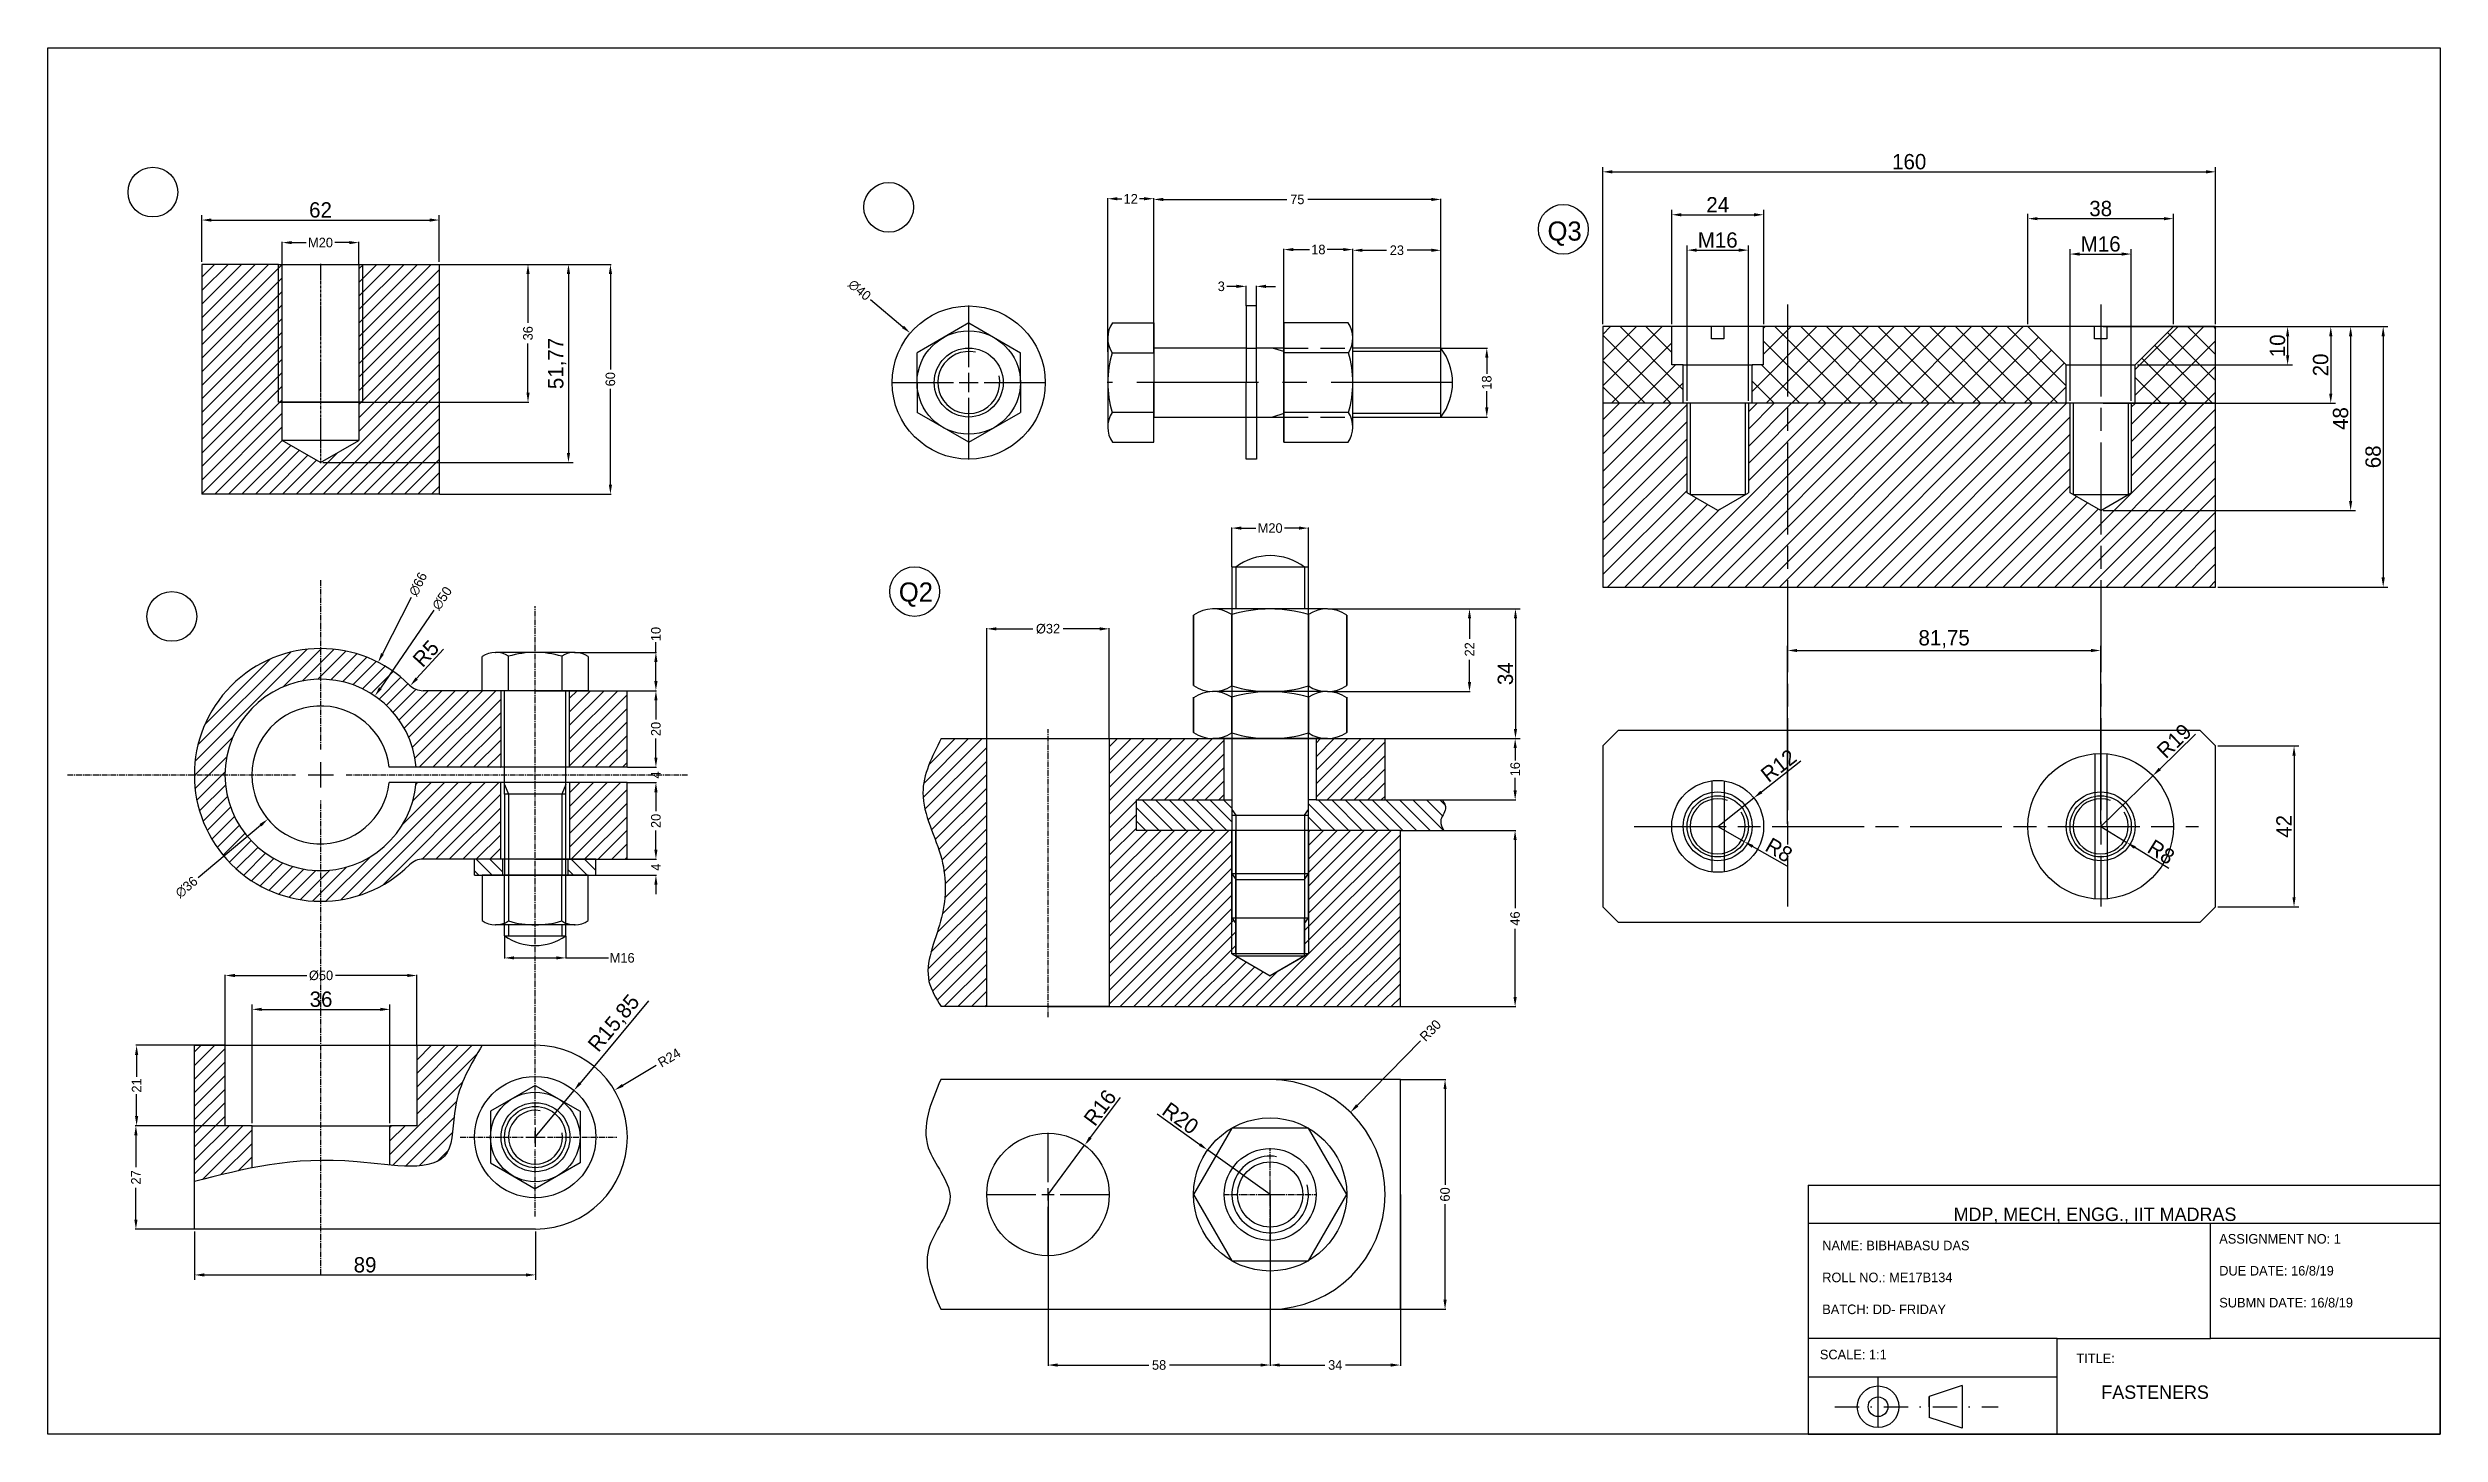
# Model space of a CAD drawing. Header units: millimetres. Extents: x -2626 to 3046, y -440 to 1628.
# Drawn here: x -2611 to -1987, y 428 to 790 of the extents above; entities that cross this region are included whole.
import ezdxf

# ---------------------------------------------------------------- set-up
doc = ezdxf.new("R2010")
doc.units = ezdxf.units.MM
for name, pattern in [('ACAD_ISO08W100', [36, 24, -3, 6, -3]), ('CENTER', [50.8, 31.75, -6.35, 6.35, -6.35]), ('CENTER2', [1.125, 0.75, -0.125, 0.125, -0.125]), ('DASHDOT2', [12.7, 6.35, -3.175, 0, -3.175]), ('HIDDEN', [9.525, 6.35, -3.175])]:
    doc.linetypes.add(name, pattern=pattern)
doc.dimstyles.new('ISO-25', dxfattribs={"dimtxt": 4, "dimasz": 2.5, "dimexe": 1.25, "dimexo": 0.625, "dimtad": 1, "dimtxsty": 'Standard', "dimcen": 2.5, "dimadec": 0, "dimazin": 0, "dimtfac": 1, "dimtmove": 0, "dimatfit": 3, "dimfxl": 1, "dimarcsym": 0})
doc.dimstyles.get("Standard").update_dxf_attribs({"dimtxt": 2.5, "dimasz": 2.5, "dimexe": 0.18, "dimexo": 0.0625, "dimtad": 0, "dimdec": 0, "dimzin": 0, "dimdsep": 46, "dimtxsty": 'Standard', "dimcen": 2.5, "dimclrd": 3, "dimclre": 3, "dimclrt": 4, "dimadec": 0, "dimazin": 0, "dimtfac": 1, "dimtdec": 0, "dimtofl": 0, "dimtmove": 0, "dimatfit": 3, "dimfxl": 1, "dimtolj": 1, "dimtzin": 0, "dimarcsym": 0})
pattern_1 = [(45, (-2815.7956, 204.8448), (-1.767767, 1.767767), [])]

msp = doc.modelspace()

# ---------------------------------------------------------------- texts
at = {"color": 0, "char_height": 5, "attachment_point": 1}
for s, insert in [('Q3', (-2219.646, 744.378)), ('Q2', (-2389.034, 650.108))]:
    msp.add_mtext_dynamic_manual_height_columns(s, width=7.69771, gutter_width=1, heights=[0.219], dxfattribs=dict(at, insert=insert))
at = {"attachment_point": 1}
for s, width, insert, char_height in [('MDP, MECH, ENGG., IIT MADRAS', 102.78584, (-2113.628, 486.856), 3.5), ('NAME: BIBHABASU DAS\\P\\PROLL NO.: ME17B134\\P\\PBATCH: DD- FRIDAY', 84.14448, (-2147.916, 478.208), 2.5), ('ASSIGNMENT NO: 1\\P\\PDUE DATE: 16/8/19\\P\\PSUBMN DATE: 16/8/19', 53.77146, (-2044.254, 479.952), 2.5), ('SCALE: 1:1', 33.67892, (-2148.544, 449.738), 2.5), ('TITLE:\\P      \\P       {\\H1.4x;FASTENERS}', 83.71223, (-2081.545, 448.738), 2.5)]:
    msp.add_mtext_dynamic_manual_height_columns(s, width=width, gutter_width=12.5, heights=[0], dxfattribs=dict(at, insert=insert, char_height=char_height))

# ---------------------------------------------------------------- blocks, each defined once
blk = doc.blocks.new('*U307')
at = {"color": 0, "linetype": 'CENTER', "transparency": 16777216}
for p, q in [((0, 4), (0, 20.12)), ((-20.12, 0), (-4, 0)), ((4, 0), (20.12, 0)), ((0, -20.12), (0, -4))]:
    blk.add_line(p, q, dxfattribs=at)
at = {"color": 0, "linetype": 'Continuous', "transparency": 16777216}
for p, q in [((-2, 0), (2, 0)), ((0, -2), (0, 2))]:
    blk.add_line(p, q, dxfattribs=at)
blk = doc.blocks.new('*U308')
at = {"color": 0, "linetype": 'CENTER', "transparency": 16777216}
blk.add_line((66.07, 0), (-24.17, 0), dxfattribs=at)
blk = doc.blocks.new('*U309')
at = {"color": 0, "linetype": 'CENTER2', "transparency": 16777216}
blk.add_line((0, 18.12), (0, -33.89), dxfattribs=at)
blk = doc.blocks.new('*U310')
at = {"color": 0, "linetype": 'CENTER2', "ltscale": 2, "transparency": 16777216}
for p, q in [((0, 3.17), (0, 138.65)), ((-19.59, 0), (-3.17, 0)), ((3.17, 0), (21.35, 0)), ((0, -20.76), (0, -3.17))]:
    blk.add_line(p, q, dxfattribs=at)
at = {"color": 0, "linetype": 'Continuous', "ltscale": 2, "transparency": 16777216}
for p, q in [((-1.58, 0), (1.58, 0)), ((0, -1.58), (0, 1.58))]:
    blk.add_line(p, q, dxfattribs=at)
blk = doc.blocks.new('*U311')
at = {"color": 0, "linetype": 'CENTER2', "ltscale": 2, "transparency": 16777216}
for p, q in [((0, 6.6), (0, 51)), ((-66.14, 0), (-6.6, 0)), ((6.6, 0), (95.8, 0)), ((0, -130.45), (0, -6.6))]:
    blk.add_line(p, q, dxfattribs=at)
at = {"color": 0, "linetype": 'Continuous', "ltscale": 2, "transparency": 16777216}
for p, q in [((-3.3, 0), (3.3, 0)), ((0, -3.3), (0, 3.3))]:
    blk.add_line(p, q, dxfattribs=at)
blk = doc.blocks.new('*U304')
at = {"color": 0, "transparency": 16777216}
for p, q in [((0, 3.2), (0, 16.12)), ((-16.12, 0), (-3.2, 0)), ((3.2, 0), (16.12, 0)), ((0, -16.12), (0, -3.2))]:
    blk.add_line(p, q, dxfattribs=at)
at = {"color": 0, "linetype": 'Continuous', "transparency": 16777216}
for p, q in [((-1.6, 0), (1.6, 0)), ((0, -1.6), (0, 1.6))]:
    blk.add_line(p, q, dxfattribs=at)
blk = doc.blocks.new('*U305')
at = {"color": 0, "linetype": 'CENTER2', "ltscale": 2, "transparency": 16777216}
for p, q in [((0, 2.4), (0, 12.12)), ((-12.12, 0), (-2.4, 0)), ((2.4, 0), (12.12, 0)), ((0, -12.12), (0, -2.4))]:
    blk.add_line(p, q, dxfattribs=at)
at = {"color": 0, "linetype": 'Continuous', "ltscale": 2, "transparency": 16777216}
for p, q in [((-1.2, 0), (1.2, 0)), ((0, -1.2), (0, 1.2))]:
    blk.add_line(p, q, dxfattribs=at)
blk = doc.blocks.new('*U306')
at = {"color": 0, "linetype": 'CENTER2', "ltscale": 2, "transparency": 16777216}
blk.add_line((0, -37.76), (0, 37.48), dxfattribs=at)
blk = doc.blocks.new('*D328')
at = {"color": 3, "lineweight": -2, "transparency": 16777216}
for p, q in [((-2322.49, 711.37), (-2322.49, 750.31)), ((-2319.99, 750.13), (-2287.69, 750.13)), ((-2249.99, 750.13), (-2282.28, 750.13)), ((-2247.49, 711.37), (-2247.49, 750.31))]:
    blk.add_line(p, q, dxfattribs=at)
at = {"color": 3, "transparency": 16777216}
for points in [[(-2319.99, 750.54), (-2319.99, 749.71), (-2322.49, 750.13)], [(-2249.99, 750.54), (-2249.99, 749.71), (-2247.49, 750.13)]]:
    blk.add_solid(points, dxfattribs=at)
at = {"layer": 'Defpoints', "color": 0, "transparency": 16777216}
for p in [(-2247.49, 750.13), (-2322.49, 711.31), (-2247.49, 711.31)]:
    blk.add_point(p, dxfattribs=at)
at = {"transparency": 16777216, "insert": (-2284.99, 750.13), "char_height": 2.5, "attachment_point": 5}
blk.add_mtext('\\A1;75', dxfattribs=at)
blk = doc.blocks.new('*D329')
at = {"color": 3, "lineweight": -2, "transparency": 16777216}
for p, q in [((-2334.49, 710.31), (-2334.49, 750.49)), ((-2331.99, 750.31), (-2330.78, 750.31)), ((-2324.99, 750.31), (-2326.19, 750.31)), ((-2322.49, 710.17), (-2322.49, 750.49))]:
    blk.add_line(p, q, dxfattribs=at)
at = {"color": 3, "transparency": 16777216}
for points in [[(-2331.99, 750.73), (-2331.99, 749.9), (-2334.49, 750.31)], [(-2324.99, 750.73), (-2324.99, 749.9), (-2322.49, 750.31)]]:
    blk.add_solid(points, dxfattribs=at)
at = {"layer": 'Defpoints', "color": 0, "transparency": 16777216}
for p in [(-2322.49, 750.31), (-2334.49, 710.25), (-2322.49, 710.11)]:
    blk.add_point(p, dxfattribs=at)
at = {"transparency": 16777216, "insert": (-2328.49, 750.31), "char_height": 2.5, "attachment_point": 5}
blk.add_mtext('\\A1;12', dxfattribs=at)
blk = doc.blocks.new('*D330')
at = {"color": 3, "lineweight": -2, "transparency": 16777216}
for p, q in [((-2270.49, 693.37), (-2270.49, 737.03)), ((-2267.99, 736.85), (-2261.69, 736.85)), ((-2249.99, 736.85), (-2256.28, 736.85)), ((-2247.49, 693.37), (-2247.49, 737.03))]:
    blk.add_line(p, q, dxfattribs=at)
at = {"color": 3, "transparency": 16777216}
for points in [[(-2267.99, 737.27), (-2267.99, 736.43), (-2270.49, 736.85)], [(-2249.99, 737.27), (-2249.99, 736.43), (-2247.49, 736.85)]]:
    blk.add_solid(points, dxfattribs=at)
at = {"layer": 'Defpoints', "color": 0, "transparency": 16777216}
for p in [(-2247.49, 736.85), (-2270.49, 693.31), (-2247.49, 693.31)]:
    blk.add_point(p, dxfattribs=at)
at = {"transparency": 16777216, "insert": (-2258.99, 736.85), "char_height": 2.5, "attachment_point": 5}
blk.add_mtext('\\A1;23', dxfattribs=at)
blk = doc.blocks.new('*D331')
at = {"color": 3, "lineweight": -2, "transparency": 16777216}
for p, q in [((-2288.49, 686.77), (-2288.49, 737.22)), ((-2270.49, 690.66), (-2270.49, 737.22)), ((-2285.99, 737.04), (-2281.78, 737.04)), ((-2272.99, 737.04), (-2277.19, 737.04))]:
    blk.add_line(p, q, dxfattribs=at)
at = {"color": 3, "transparency": 16777216}
for points in [[(-2285.99, 737.45), (-2285.99, 736.62), (-2288.49, 737.04)], [(-2272.99, 737.45), (-2272.99, 736.62), (-2270.49, 737.04)]]:
    blk.add_solid(points, dxfattribs=at)
at = {"layer": 'Defpoints', "color": 0, "transparency": 16777216}
for p in [(-2270.49, 737.04), (-2270.49, 690.59), (-2288.49, 686.71)]:
    blk.add_point(p, dxfattribs=at)
at = {"transparency": 16777216, "insert": (-2279.49, 737.04), "char_height": 2.5, "attachment_point": 5}
blk.add_mtext('\\A1;18', dxfattribs=at)
blk = doc.blocks.new('*D332')
at = {"color": 3, "lineweight": -2, "transparency": 16777216}
for p, q in [((-2396.43, 724.03), (-2387.96, 716.85)), ((-2373.28, 702.31), (-2368.28, 702.31)), ((-2370.78, 699.81), (-2370.78, 704.81))]:
    blk.add_line(p, q, dxfattribs=at)
at = {"color": 3, "transparency": 16777216}
blk.add_solid([(-2387.69, 717.17), (-2388.22, 716.53), (-2386.05, 715.23)], dxfattribs=at)
at = {"layer": 'Defpoints', "color": 0, "transparency": 16777216}
for p in [(-2386.05, 715.23), (-2355.52, 689.38)]:
    blk.add_point(p, dxfattribs=at)
at = {"transparency": 16777216, "insert": (-2399.29, 726.45), "char_height": 2.5, "attachment_point": 5, "rotation": 319.74348}
blk.add_mtext('\\A1;∅40', dxfattribs=at)
blk = doc.blocks.new('*D333')
at = {"color": 3, "lineweight": -2, "transparency": 16777216}
for p, q in [((-2300.88, 727.43), (-2303.38, 727.43)), ((-2298.38, 722.37), (-2298.38, 727.61)), ((-2295.68, 722.37), (-2295.68, 727.61)), ((-2293.18, 727.43), (-2290.68, 727.43))]:
    blk.add_line(p, q, dxfattribs=at)
at = {"color": 3, "transparency": 16777216}
for points in [[(-2300.88, 727.85), (-2300.88, 727.01), (-2298.38, 727.43)], [(-2293.18, 727.85), (-2293.18, 727.01), (-2295.68, 727.43)]]:
    blk.add_solid(points, dxfattribs=at)
at = {"layer": 'Defpoints', "color": 0, "transparency": 16777216}
for p in [(-2298.38, 727.43), (-2298.38, 722.31), (-2295.68, 722.31)]:
    blk.add_point(p, dxfattribs=at)
at = {"transparency": 16777216, "insert": (-2304.84, 727.43), "char_height": 2.5, "attachment_point": 5}
blk.add_mtext('\\A1;3', dxfattribs=at)
blk = doc.blocks.new('*D334')
at = {"color": 3, "lineweight": -2, "transparency": 16777216}
for p, q in [((-2247.42, 711.31), (-2235.33, 711.31)), ((-2235.51, 708.81), (-2235.51, 704.6)), ((-2235.51, 695.81), (-2235.51, 700.02)), ((-2247.42, 693.31), (-2235.33, 693.31))]:
    blk.add_line(p, q, dxfattribs=at)
at = {"color": 3, "transparency": 16777216}
for points in [[(-2235.93, 708.81), (-2235.09, 708.81), (-2235.51, 711.31)], [(-2235.93, 695.81), (-2235.09, 695.81), (-2235.51, 693.31)]]:
    blk.add_solid(points, dxfattribs=at)
at = {"layer": 'Defpoints', "color": 0, "transparency": 16777216}
for p in [(-2247.49, 711.31), (-2247.49, 693.31), (-2235.51, 693.31)]:
    blk.add_point(p, dxfattribs=at)
at = {"transparency": 16777216, "insert": (-2235.51, 702.31), "char_height": 2.5, "attachment_point": 5, "rotation": 90}
blk.add_mtext('\\A1;18', dxfattribs=at)
blk = doc.blocks.new('*D335')
at = {"color": 3, "lineweight": -2, "transparency": 16777216}
for p, q in [((-2550.05, 733.24), (-2550.05, 739.04)), ((-2547.55, 738.86), (-2543.8, 738.86)), ((-2532.55, 738.86), (-2536.3, 738.86)), ((-2530.05, 733.24), (-2530.05, 739.04))]:
    blk.add_line(p, q, dxfattribs=at)
at = {"color": 3, "transparency": 16777216}
for points in [[(-2547.55, 739.27), (-2547.55, 738.44), (-2550.05, 738.86)], [(-2532.55, 739.27), (-2532.55, 738.44), (-2530.05, 738.86)]]:
    blk.add_solid(points, dxfattribs=at)
at = {"layer": 'Defpoints', "color": 0, "transparency": 16777216}
for p in [(-2530.05, 738.86), (-2550.05, 733.18), (-2530.05, 733.18)]:
    blk.add_point(p, dxfattribs=at)
at = {"transparency": 16777216, "insert": (-2540.05, 738.86), "char_height": 2.5, "attachment_point": 5}
blk.add_mtext('\\A1;M20', dxfattribs=at)
blk = doc.blocks.new('*D336')
at = {"color": 3, "lineweight": -2, "transparency": 16777216}
for p, q in [((-2508.99, 733.18), (-2464.17, 733.18)), ((-2464.35, 730.68), (-2464.35, 705.68)), ((-2464.35, 675.68), (-2464.35, 700.68)), ((-2508.99, 673.18), (-2464.17, 673.18))]:
    blk.add_line(p, q, dxfattribs=at)
at = {"color": 3, "transparency": 16777216}
for points in [[(-2464.76, 730.68), (-2463.93, 730.68), (-2464.35, 733.18)], [(-2464.76, 675.68), (-2463.93, 675.68), (-2464.35, 673.18)]]:
    blk.add_solid(points, dxfattribs=at)
at = {"layer": 'Defpoints', "color": 0, "transparency": 16777216}
for p in [(-2509.05, 733.18), (-2509.05, 673.18), (-2464.35, 673.18)]:
    blk.add_point(p, dxfattribs=at)
at = {"color": 4, "transparency": 16777216, "insert": (-2464.35, 703.18), "char_height": 2.5, "attachment_point": 5, "rotation": 90}
blk.add_mtext('\\A1;60', dxfattribs=at)
blk = doc.blocks.new('*D337')
at = {"color": 3, "lineweight": -2, "transparency": 16777216}
for p, q in [((-2550.99, 733.18), (-2485.69, 733.18)), ((-2485.87, 730.68), (-2485.87, 717.89)), ((-2485.87, 699.68), (-2485.87, 712.47)), ((-2550.99, 697.18), (-2485.69, 697.18))]:
    blk.add_line(p, q, dxfattribs=at)
at = {"color": 3, "transparency": 16777216}
for points in [[(-2486.28, 730.68), (-2485.45, 730.68), (-2485.87, 733.18)], [(-2486.28, 699.68), (-2485.45, 699.68), (-2485.87, 697.18)]]:
    blk.add_solid(points, dxfattribs=at)
at = {"layer": 'Defpoints', "color": 0, "transparency": 16777216}
for p in [(-2551.05, 733.18), (-2551.05, 697.18), (-2485.87, 697.18)]:
    blk.add_point(p, dxfattribs=at)
at = {"transparency": 16777216, "insert": (-2485.87, 715.18), "char_height": 2.5, "attachment_point": 5, "rotation": 90}
blk.add_mtext('\\A1;36', dxfattribs=at)
blk = doc.blocks.new('*D338')
at = {"color": 3, "lineweight": -2, "transparency": 16777216}
for p, q in [((-2473.67, 631.84), (-2452.29, 631.84)), ((-2452.47, 631.84), (-2452.47, 634.55)), ((-2452.47, 624.34), (-2452.47, 629.34)), ((-2470.08, 621.84), (-2452.29, 621.84))]:
    blk.add_line(p, q, dxfattribs=at)
at = {"color": 3, "transparency": 16777216}
for points in [[(-2452.89, 629.34), (-2452.05, 629.34), (-2452.47, 631.84)], [(-2452.89, 624.34), (-2452.05, 624.34), (-2452.47, 621.84)]]:
    blk.add_solid(points, dxfattribs=at)
at = {"layer": 'Defpoints', "color": 0, "transparency": 16777216}
for p in [(-2473.73, 631.84), (-2470.14, 621.84), (-2452.47, 621.84)]:
    blk.add_point(p, dxfattribs=at)
at = {"transparency": 16777216, "insert": (-2452.47, 636.64), "char_height": 2.5, "attachment_point": 5, "rotation": 90}
blk.add_mtext('\\A1;10', dxfattribs=at)
blk = doc.blocks.new('*D339')
at = {"color": 3, "lineweight": -2, "transparency": 16777216}
for p, q in [((-2459.93, 621.84), (-2452.29, 621.84)), ((-2452.47, 619.34), (-2452.47, 614.34)), ((-2452.47, 604.34), (-2452.47, 609.34)), ((-2459.93, 601.84), (-2452.29, 601.84))]:
    blk.add_line(p, q, dxfattribs=at)
at = {"color": 3, "transparency": 16777216}
for points in [[(-2452.88, 619.34), (-2452.05, 619.34), (-2452.47, 621.84)], [(-2452.88, 604.34), (-2452.05, 604.34), (-2452.47, 601.84)]]:
    blk.add_solid(points, dxfattribs=at)
at = {"layer": 'Defpoints', "color": 0, "transparency": 16777216}
for p in [(-2459.99, 621.84), (-2452.47, 621.84), (-2459.99, 601.84)]:
    blk.add_point(p, dxfattribs=at)
at = {"transparency": 16777216, "insert": (-2452.47, 611.84), "char_height": 2.5, "attachment_point": 5, "rotation": 90}
blk.add_mtext('\\A1;20', dxfattribs=at)
blk = doc.blocks.new('*D340')
at = {"color": 3, "lineweight": -2, "transparency": 16777216}
for p, q in [((-2452.47, 604.34), (-2452.47, 606.84)), ((-2459.93, 601.84), (-2452.29, 601.84)), ((-2459.93, 597.84), (-2452.29, 597.84)), ((-2452.47, 595.34), (-2452.47, 592.84))]:
    blk.add_line(p, q, dxfattribs=at)
at = {"color": 3, "transparency": 16777216}
for points in [[(-2452.88, 604.34), (-2452.05, 604.34), (-2452.47, 601.84)], [(-2452.88, 595.34), (-2452.05, 595.34), (-2452.47, 597.84)]]:
    blk.add_solid(points, dxfattribs=at)
at = {"layer": 'Defpoints', "color": 0, "transparency": 16777216}
for p in [(-2459.99, 601.84), (-2452.47, 601.84), (-2459.99, 597.84)]:
    blk.add_point(p, dxfattribs=at)
at = {"transparency": 16777216, "insert": (-2452.47, 599.84), "char_height": 2.5, "attachment_point": 5, "rotation": 90}
blk.add_mtext('\\A1;4', dxfattribs=at)
blk = doc.blocks.new('*D341')
at = {"color": 3, "lineweight": -2, "transparency": 16777216}
for p, q in [((-2459.93, 597.84), (-2452.29, 597.84)), ((-2452.47, 595.34), (-2452.47, 590.34)), ((-2452.47, 580.34), (-2452.47, 585.34)), ((-2459.93, 577.84), (-2452.29, 577.84))]:
    blk.add_line(p, q, dxfattribs=at)
at = {"color": 3, "transparency": 16777216}
for points in [[(-2452.88, 595.34), (-2452.05, 595.34), (-2452.47, 597.84)], [(-2452.88, 580.34), (-2452.05, 580.34), (-2452.47, 577.84)]]:
    blk.add_solid(points, dxfattribs=at)
at = {"layer": 'Defpoints', "color": 0, "transparency": 16777216}
for p in [(-2459.99, 597.84), (-2452.47, 597.84), (-2459.99, 577.84)]:
    blk.add_point(p, dxfattribs=at)
at = {"transparency": 16777216, "insert": (-2452.47, 587.84), "char_height": 2.5, "attachment_point": 5, "rotation": 90}
blk.add_mtext('\\A1;20', dxfattribs=at)
blk = doc.blocks.new('*D342')
at = {"color": 3, "lineweight": -2, "transparency": 16777216}
for p, q in [((-2452.47, 580.34), (-2452.47, 582.84)), ((-2468.08, 577.84), (-2452.29, 577.84)), ((-2468.08, 573.69), (-2452.29, 573.69)), ((-2452.47, 571.19), (-2452.47, 568.69))]:
    blk.add_line(p, q, dxfattribs=at)
at = {"color": 3, "transparency": 16777216}
for points in [[(-2452.88, 580.34), (-2452.05, 580.34), (-2452.47, 577.84)], [(-2452.88, 571.19), (-2452.05, 571.19), (-2452.47, 573.69)]]:
    blk.add_solid(points, dxfattribs=at)
at = {"layer": 'Defpoints', "color": 0, "transparency": 16777216}
for p in [(-2468.14, 577.84), (-2452.47, 577.84), (-2468.14, 573.69)]:
    blk.add_point(p, dxfattribs=at)
at = {"transparency": 16777216, "insert": (-2452.47, 575.77), "char_height": 2.5, "attachment_point": 5, "rotation": 90}
blk.add_mtext('\\A1;4', dxfattribs=at)
blk = doc.blocks.new('*D343')
at = {"color": 3, "lineweight": -2, "transparency": 16777216}
for p, q in [((-2491.99, 557.75), (-2491.99, 551.88)), ((-2475.99, 557.75), (-2475.99, 551.88)), ((-2489.49, 552.06), (-2478.49, 552.06)), ((-2475.99, 552.06), (-2464.82, 552.06))]:
    blk.add_line(p, q, dxfattribs=at)
at = {"color": 3, "transparency": 16777216}
for points in [[(-2489.49, 552.48), (-2489.49, 551.65), (-2491.99, 552.06)], [(-2478.49, 552.48), (-2478.49, 551.65), (-2475.99, 552.06)]]:
    blk.add_solid(points, dxfattribs=at)
at = {"layer": 'Defpoints', "color": 0, "transparency": 16777216}
for p in [(-2491.99, 557.81), (-2475.99, 557.81), (-2475.99, 552.06)]:
    blk.add_point(p, dxfattribs=at)
at = {"transparency": 16777216, "insert": (-2461.28, 552.06), "char_height": 2.5, "attachment_point": 5}
blk.add_mtext('\\A1;M16', dxfattribs=at)
blk = doc.blocks.new('*D344')
at = {"color": 3, "lineweight": -2, "transparency": 16777216}
for p, q in [((-2452.4, 523.98), (-2461.14, 518.78)), ((-2483.91, 502.74), (-2483.91, 507.74)), ((-2486.41, 505.24), (-2481.41, 505.24))]:
    blk.add_line(p, q, dxfattribs=at)
at = {"color": 3, "transparency": 16777216}
blk.add_solid([(-2461.35, 519.14), (-2460.93, 518.43), (-2463.29, 517.51)], dxfattribs=at)
at = {"layer": 'Defpoints', "color": 0, "transparency": 16777216}
for p in [(-2463.29, 517.51), (-2483.91, 505.24)]:
    blk.add_point(p, dxfattribs=at)
at = {"transparency": 16777216, "insert": (-2449, 526.01), "char_height": 2.5, "attachment_point": 5, "rotation": 30.74488}
blk.add_mtext('\\A1;R24', dxfattribs=at)
blk = doc.blocks.new('*D345')
at = {"color": 3, "lineweight": -2, "transparency": 16777216}
for p, q in [((-2564.98, 529.24), (-2588.25, 529.24)), ((-2588.07, 526.74), (-2588.07, 521.03)), ((-2588.07, 510.74), (-2588.07, 516.44)), ((-2564.98, 508.24), (-2588.25, 508.24))]:
    blk.add_line(p, q, dxfattribs=at)
at = {"color": 3, "transparency": 16777216}
for points in [[(-2588.49, 526.74), (-2587.65, 526.74), (-2588.07, 529.24)], [(-2588.49, 510.74), (-2587.65, 510.74), (-2588.07, 508.24)]]:
    blk.add_solid(points, dxfattribs=at)
at = {"layer": 'Defpoints', "color": 0, "transparency": 16777216}
for p in [(-2564.91, 529.24), (-2588.07, 508.24), (-2564.91, 508.24)]:
    blk.add_point(p, dxfattribs=at)
at = {"transparency": 16777216, "insert": (-2588.07, 518.74), "char_height": 2.5, "attachment_point": 5, "rotation": 90}
blk.add_mtext('\\A1;21', dxfattribs=at)
blk = doc.blocks.new('*D346')
at = {"color": 3, "lineweight": -2, "transparency": 16777216}
for p, q in [((-2564.98, 508.24), (-2588.43, 508.24)), ((-2588.25, 505.74), (-2588.25, 497.44)), ((-2588.25, 483.74), (-2588.25, 492.03)), ((-2572.98, 481.24), (-2588.43, 481.24))]:
    blk.add_line(p, q, dxfattribs=at)
at = {"color": 3, "transparency": 16777216}
for points in [[(-2588.67, 505.74), (-2587.83, 505.74), (-2588.25, 508.24)], [(-2588.67, 483.74), (-2587.83, 483.74), (-2588.25, 481.24)]]:
    blk.add_solid(points, dxfattribs=at)
at = {"layer": 'Defpoints', "color": 0, "transparency": 16777216}
for p in [(-2564.91, 508.24), (-2588.25, 481.24), (-2572.91, 481.24)]:
    blk.add_point(p, dxfattribs=at)
at = {"transparency": 16777216, "insert": (-2588.25, 494.74), "char_height": 2.5, "attachment_point": 5, "rotation": 90}
blk.add_mtext('\\A1;27', dxfattribs=at)
blk = doc.blocks.new('*D347')
at = {"color": 3, "lineweight": -2, "transparency": 16777216}
for p, q in [((-2564.91, 529.3), (-2564.91, 547.64)), ((-2562.41, 547.46), (-2543.66, 547.46)), ((-2517.41, 547.46), (-2536.16, 547.46)), ((-2514.91, 529.3), (-2514.91, 547.64))]:
    blk.add_line(p, q, dxfattribs=at)
at = {"color": 3, "transparency": 16777216}
for points in [[(-2562.41, 547.88), (-2562.41, 547.05), (-2564.91, 547.46)], [(-2517.41, 547.88), (-2517.41, 547.05), (-2514.91, 547.46)]]:
    blk.add_solid(points, dxfattribs=at)
at = {"layer": 'Defpoints', "color": 0, "transparency": 16777216}
for p in [(-2514.91, 547.46), (-2564.91, 529.24), (-2514.91, 529.24)]:
    blk.add_point(p, dxfattribs=at)
at = {"transparency": 16777216, "insert": (-2539.91, 547.46), "char_height": 2.5, "attachment_point": 5}
blk.add_mtext('\\A1;%%C50', dxfattribs=at)
blk = doc.blocks.new('*D348')
at = {"color": 3, "lineweight": -2, "transparency": 16777216}
for p, q in [((-2516.38, 646.15), (-2523.87, 631.47)), ((-2542.49, 599.84), (-2537.49, 599.84)), ((-2539.99, 597.34), (-2539.99, 602.34))]:
    blk.add_line(p, q, dxfattribs=at)
at = {"color": 3, "transparency": 16777216}
blk.add_solid([(-2524.24, 631.66), (-2523.49, 631.28), (-2525, 629.24)], dxfattribs=at)
at = {"layer": 'Defpoints', "color": 0, "transparency": 16777216}
for p in [(-2525, 629.24), (-2554.98, 570.44)]:
    blk.add_point(p, dxfattribs=at)
at = {"transparency": 16777216, "insert": (-2514.58, 649.68), "char_height": 2.5, "attachment_point": 5, "rotation": 62.98212}
blk.add_mtext('\\A1;∅66', dxfattribs=at)
blk = doc.blocks.new('*D349')
at = {"color": 3, "lineweight": -2, "transparency": 16777216}
for p, q in [((-2510.42, 642.89), (-2524.42, 622.51)), ((-2542.49, 599.84), (-2537.49, 599.84)), ((-2539.99, 597.34), (-2539.99, 602.34))]:
    blk.add_line(p, q, dxfattribs=at)
at = {"color": 3, "transparency": 16777216}
blk.add_solid([(-2524.76, 622.75), (-2524.08, 622.27), (-2525.84, 620.45)], dxfattribs=at)
at = {"layer": 'Defpoints', "color": 0, "transparency": 16777216}
for p in [(-2525.84, 620.45), (-2554.15, 579.24)]:
    blk.add_point(p, dxfattribs=at)
at = {"transparency": 16777216, "insert": (-2508.3, 645.98), "char_height": 2.5, "attachment_point": 5, "rotation": 55.51425}
blk.add_mtext('\\A1;∅50', dxfattribs=at)
blk = doc.blocks.new('*D350')
at = {"color": 3, "lineweight": -2, "transparency": 16777216}
for p, q in [((-2542.49, 599.84), (-2537.49, 599.84)), ((-2539.99, 597.34), (-2539.99, 602.34)), ((-2572, 573.08), (-2555.72, 586.69))]:
    blk.add_line(p, q, dxfattribs=at)
at = {"color": 3, "transparency": 16777216}
blk.add_solid([(-2555.99, 587.01), (-2555.45, 586.37), (-2553.8, 588.3)], dxfattribs=at)
at = {"layer": 'Defpoints', "color": 0, "transparency": 16777216}
for p in [(-2526.18, 611.39), (-2553.8, 588.3)]:
    blk.add_point(p, dxfattribs=at)
at = {"transparency": 16777216, "insert": (-2575.03, 570.54), "char_height": 2.5, "attachment_point": 5, "rotation": 39.90255}
blk.add_mtext('\\A1;∅36', dxfattribs=at)
blk = doc.blocks.new('*D352')
at = {"color": 3, "lineweight": -2, "transparency": 16777216}
for p, q in [((-2350.08, 490.22), (-2350.08, 445.56)), ((-2292.08, 490.22), (-2292.08, 445.56)), ((-2347.58, 445.74), (-2323.79, 445.74)), ((-2294.58, 445.74), (-2318.37, 445.74))]:
    blk.add_line(p, q, dxfattribs=at)
at = {"color": 3, "transparency": 16777216}
for points in [[(-2347.58, 446.15), (-2347.58, 445.32), (-2350.08, 445.74)], [(-2294.58, 446.15), (-2294.58, 445.32), (-2292.08, 445.74)]]:
    blk.add_solid(points, dxfattribs=at)
at = {"layer": 'Defpoints', "color": 0, "transparency": 16777216}
for p in [(-2350.08, 490.29), (-2292.08, 490.29), (-2292.08, 445.74)]:
    blk.add_point(p, dxfattribs=at)
at = {"transparency": 16777216, "insert": (-2321.08, 445.74), "char_height": 2.5, "attachment_point": 5}
blk.add_mtext('\\A1;58', dxfattribs=at)
blk = doc.blocks.new('*D353')
at = {"color": 3, "lineweight": -2, "transparency": 16777216}
for p, q in [((-2258.02, 520.29), (-2246.23, 520.29)), ((-2246.41, 517.79), (-2246.41, 492.79)), ((-2246.41, 462.79), (-2246.41, 487.79)), ((-2258.02, 460.29), (-2246.23, 460.29))]:
    blk.add_line(p, q, dxfattribs=at)
at = {"color": 3, "transparency": 16777216}
for points in [[(-2246.82, 517.79), (-2245.99, 517.79), (-2246.41, 520.29)], [(-2246.82, 462.79), (-2245.99, 462.79), (-2246.41, 460.29)]]:
    blk.add_solid(points, dxfattribs=at)
at = {"layer": 'Defpoints', "color": 0, "transparency": 16777216}
for p in [(-2258.08, 520.29), (-2258.08, 460.29), (-2246.41, 460.29)]:
    blk.add_point(p, dxfattribs=at)
at = {"transparency": 16777216, "insert": (-2246.41, 490.29), "char_height": 2.5, "attachment_point": 5, "rotation": 90}
blk.add_mtext('\\A1;60', dxfattribs=at)
blk = doc.blocks.new('*D354')
at = {"color": 3, "lineweight": -2, "transparency": 16777216}
for p, q in [((-2292.08, 460.22), (-2292.08, 445.56)), ((-2258.08, 460.22), (-2258.08, 445.56)), ((-2289.58, 445.74), (-2277.79, 445.74)), ((-2260.58, 445.74), (-2272.37, 445.74))]:
    blk.add_line(p, q, dxfattribs=at)
at = {"color": 3, "transparency": 16777216}
for points in [[(-2289.58, 446.15), (-2289.58, 445.32), (-2292.08, 445.74)], [(-2260.58, 446.15), (-2260.58, 445.32), (-2258.08, 445.74)]]:
    blk.add_solid(points, dxfattribs=at)
at = {"layer": 'Defpoints', "color": 0, "transparency": 16777216}
for p in [(-2292.08, 460.29), (-2258.08, 460.29), (-2258.08, 445.74)]:
    blk.add_point(p, dxfattribs=at)
at = {"transparency": 16777216, "insert": (-2275.08, 445.74), "char_height": 2.5, "attachment_point": 5}
blk.add_mtext('\\A1;34', dxfattribs=at)
blk = doc.blocks.new('*D327')
at = {"color": 3, "lineweight": -2, "transparency": 16777216}
for p, q in [((-2252.85, 530.41), (-2269.36, 513.52)), ((-2294.58, 490.29), (-2289.58, 490.29)), ((-2292.08, 487.79), (-2292.08, 492.79))]:
    blk.add_line(p, q, dxfattribs=at)
at = {"color": 3, "transparency": 16777216}
blk.add_solid([(-2269.66, 513.82), (-2269.06, 513.23), (-2271.11, 511.74)], dxfattribs=at)
at = {"layer": 'Defpoints', "color": 0, "transparency": 16777216}
for p in [(-2271.11, 511.74), (-2292.08, 490.29)]:
    blk.add_point(p, dxfattribs=at)
at = {"transparency": 16777216, "insert": (-2250.23, 533.09), "char_height": 2.5, "attachment_point": 5, "rotation": 45.64463}
blk.add_mtext('\\A1;R30', dxfattribs=at)
blk = doc.blocks.new('*D355')
at = {"color": 3, "lineweight": -2, "transparency": 16777216}
for p, q in [((-2262.02, 609.34), (-2227.92, 609.34)), ((-2228.1, 606.84), (-2228.1, 603.63)), ((-2228.1, 595.84), (-2228.1, 599.05)), ((-2262.02, 593.34), (-2227.92, 593.34))]:
    blk.add_line(p, q, dxfattribs=at)
at = {"color": 3, "transparency": 16777216}
for points in [[(-2228.52, 606.84), (-2227.68, 606.84), (-2228.1, 609.34)], [(-2228.52, 595.84), (-2227.68, 595.84), (-2228.1, 593.34)]]:
    blk.add_solid(points, dxfattribs=at)
at = {"layer": 'Defpoints', "color": 0, "transparency": 16777216}
for p in [(-2262.08, 609.34), (-2262.08, 593.34), (-2228.1, 593.34)]:
    blk.add_point(p, dxfattribs=at)
at = {"color": 4, "transparency": 16777216, "insert": (-2228.1, 601.34), "char_height": 2.5, "attachment_point": 5, "rotation": 90}
blk.add_mtext('\\A1;16', dxfattribs=at)
blk = doc.blocks.new('*D356')
at = {"color": 3, "lineweight": -2, "transparency": 16777216}
for p, q in [((-2258.02, 585.34), (-2227.94, 585.34)), ((-2228.12, 582.84), (-2228.12, 565.05)), ((-2228.12, 541.84), (-2228.12, 559.63)), ((-2258.02, 539.34), (-2227.94, 539.34))]:
    blk.add_line(p, q, dxfattribs=at)
at = {"color": 3, "transparency": 16777216}
for points in [[(-2228.54, 582.84), (-2227.7, 582.84), (-2228.12, 585.34)], [(-2228.54, 541.84), (-2227.7, 541.84), (-2228.12, 539.34)]]:
    blk.add_solid(points, dxfattribs=at)
at = {"layer": 'Defpoints', "color": 0, "transparency": 16777216}
for p in [(-2258.08, 585.34), (-2228.12, 585.34), (-2258.08, 539.34)]:
    blk.add_point(p, dxfattribs=at)
at = {"color": 4, "transparency": 16777216, "insert": (-2228.12, 562.34), "char_height": 2.5, "attachment_point": 5, "rotation": 90}
blk.add_mtext('\\A1;46', dxfattribs=at)
blk = doc.blocks.new('*D357')
at = {"color": 3, "lineweight": -2, "transparency": 16777216}
for p, q in [((-2366.08, 609.4), (-2366.08, 638.17)), ((-2363.58, 637.99), (-2354.04, 637.99)), ((-2336.58, 637.99), (-2346.12, 637.99)), ((-2334.08, 609.4), (-2334.08, 638.17))]:
    blk.add_line(p, q, dxfattribs=at)
at = {"color": 3, "transparency": 16777216}
for points in [[(-2363.58, 638.4), (-2363.58, 637.57), (-2366.08, 637.99)], [(-2336.58, 638.4), (-2336.58, 637.57), (-2334.08, 637.99)]]:
    blk.add_solid(points, dxfattribs=at)
at = {"layer": 'Defpoints', "color": 0, "transparency": 16777216}
for p in [(-2334.08, 637.99), (-2366.08, 609.34), (-2334.08, 609.34)]:
    blk.add_point(p, dxfattribs=at)
at = {"color": 4, "transparency": 16777216, "insert": (-2350.08, 637.99), "char_height": 2.5, "attachment_point": 5}
blk.add_mtext('\\A1;%%C32', dxfattribs=at)
blk = doc.blocks.new('*D358')
at = {"color": 3, "lineweight": -2, "transparency": 16777216}
for p, q in [((-2302.08, 654.17), (-2302.08, 664.48)), ((-2299.58, 664.3), (-2295.83, 664.3)), ((-2284.58, 664.3), (-2288.33, 664.3)), ((-2282.08, 654.17), (-2282.08, 664.48))]:
    blk.add_line(p, q, dxfattribs=at)
at = {"color": 3, "transparency": 16777216}
for points in [[(-2299.58, 664.72), (-2299.58, 663.88), (-2302.08, 664.3)], [(-2284.58, 664.72), (-2284.58, 663.88), (-2282.08, 664.3)]]:
    blk.add_solid(points, dxfattribs=at)
at = {"layer": 'Defpoints', "color": 0, "transparency": 16777216}
for p in [(-2282.08, 664.3), (-2302.08, 654.11), (-2282.08, 654.11)]:
    blk.add_point(p, dxfattribs=at)
at = {"color": 4, "transparency": 16777216, "insert": (-2292.08, 664.3), "char_height": 2.5, "attachment_point": 5}
blk.add_mtext('\\A1;M20', dxfattribs=at)
blk = doc.blocks.new('*D359')
at = {"color": 3, "lineweight": -2, "transparency": 16777216}
for p, q in [((-2277, 643.2), (-2239.84, 643.2)), ((-2240.02, 640.7), (-2240.02, 635.35)), ((-2240.02, 624.11), (-2240.02, 629.93)), ((-2277, 621.61), (-2239.84, 621.61))]:
    blk.add_line(p, q, dxfattribs=at)
at = {"color": 3, "transparency": 16777216}
for points in [[(-2240.44, 640.7), (-2239.61, 640.7), (-2240.02, 643.2)], [(-2240.44, 624.11), (-2239.61, 624.11), (-2240.02, 621.61)]]:
    blk.add_solid(points, dxfattribs=at)
at = {"layer": 'Defpoints', "color": 0, "transparency": 16777216}
for p in [(-2277.06, 643.2), (-2240.02, 643.2), (-2277.06, 621.61)]:
    blk.add_point(p, dxfattribs=at)
at = {"color": 4, "transparency": 16777216, "insert": (-2240.02, 632.64), "char_height": 2.5, "attachment_point": 5, "rotation": 90}
blk.add_mtext('\\A1;22', dxfattribs=at)
blk = doc.blocks.new('*D409')
at = {"color": 0, "lineweight": -2, "transparency": 16777216}
for p, q in [((-2539.43, 733.18), (-2474.05, 733.18)), ((-2475.3, 730.68), (-2475.3, 683.91)), ((-2539.43, 681.41), (-2474.05, 681.41))]:
    blk.add_line(p, q, dxfattribs=at)
at = {"color": 0, "transparency": 16777216}
for points in [[(-2475.72, 730.68), (-2474.88, 730.68), (-2475.3, 733.18)], [(-2475.72, 683.91), (-2474.88, 683.91), (-2475.3, 681.41)]]:
    blk.add_solid(points, dxfattribs=at)
at = {"layer": 'Defpoints', "color": 0, "transparency": 16777216}
for p in [(-2540.05, 733.18), (-2540.05, 681.41), (-2475.3, 681.41)]:
    blk.add_point(p, dxfattribs=at)
at = {"color": 0, "transparency": 16777216, "insert": (-2478.26, 707.29), "char_height": 4, "attachment_point": 5, "rotation": 90}
blk.add_mtext('51,77', dxfattribs=at)
blk = doc.blocks.new('*D410')
at = {"color": 0, "lineweight": -2, "transparency": 16777216}
for p, q in [((-2571.05, 733.8), (-2571.05, 746)), ((-2568.55, 744.75), (-2511.55, 744.75)), ((-2509.05, 733.8), (-2509.05, 746))]:
    blk.add_line(p, q, dxfattribs=at)
at = {"color": 0, "transparency": 16777216}
for points in [[(-2568.55, 745.16), (-2568.55, 744.33), (-2571.05, 744.75)], [(-2511.55, 745.16), (-2511.55, 744.33), (-2509.05, 744.75)]]:
    blk.add_solid(points, dxfattribs=at)
at = {"layer": 'Defpoints', "color": 0, "transparency": 16777216}
for p in [(-2509.05, 744.75), (-2571.05, 733.18), (-2509.05, 733.18)]:
    blk.add_point(p, dxfattribs=at)
at = {"color": 0, "transparency": 16777216, "insert": (-2540.05, 747.37), "char_height": 4, "attachment_point": 5}
blk.add_mtext('62', dxfattribs=at)
blk = doc.blocks.new('*D411')
at = {"color": 0, "lineweight": -2, "transparency": 16777216}
for p, q in [((-2557.91, 508.86), (-2557.91, 539.87)), ((-2555.41, 538.62), (-2524.41, 538.62)), ((-2521.91, 508.86), (-2521.91, 539.87))]:
    blk.add_line(p, q, dxfattribs=at)
at = {"color": 0, "transparency": 16777216}
for points in [[(-2555.41, 539.04), (-2555.41, 538.21), (-2557.91, 538.62)], [(-2524.41, 539.04), (-2524.41, 538.21), (-2521.91, 538.62)]]:
    blk.add_solid(points, dxfattribs=at)
at = {"layer": 'Defpoints', "color": 0, "transparency": 16777216}
for p in [(-2521.91, 538.62), (-2557.91, 508.24), (-2521.91, 508.24)]:
    blk.add_point(p, dxfattribs=at)
at = {"color": 0, "transparency": 16777216, "insert": (-2539.91, 541.25), "char_height": 4, "attachment_point": 5}
blk.add_mtext('36', dxfattribs=at)
blk = doc.blocks.new('*D412')
at = {"color": 0, "lineweight": -2, "transparency": 16777216}
blk.add_line((-2507.92, 632.7), (-2514.94, 624.99), dxfattribs=at)
at = {"color": 0, "transparency": 16777216}
blk.add_solid([(-2515.24, 625.28), (-2514.63, 624.71), (-2516.62, 623.15)], dxfattribs=at)
at = {"layer": 'Defpoints', "color": 0, "transparency": 16777216}
for p in [(-2513.25, 626.84), (-2516.62, 623.15)]:
    blk.add_point(p, dxfattribs=at)
at = {"color": 0, "transparency": 16777216, "insert": (-2512.53, 631.54), "char_height": 4, "attachment_point": 5, "rotation": 47.6841}
blk.add_mtext('R5', dxfattribs=at)
blk = doc.blocks.new('*D414')
at = {"color": 0, "lineweight": -2, "transparency": 16777216}
for p, q in [((-2454.38, 540.88), (-2472.25, 519.39)), ((-2483.98, 505.27), (-2473.85, 517.46))]:
    blk.add_line(p, q, dxfattribs=at)
at = {"color": 0, "transparency": 16777216}
blk.add_solid([(-2472.57, 519.65), (-2471.93, 519.12), (-2473.85, 517.46)], dxfattribs=at)
at = {"layer": 'Defpoints', "color": 0, "transparency": 16777216}
for p in [(-2473.85, 517.46), (-2483.98, 505.27)]:
    blk.add_point(p, dxfattribs=at)
at = {"color": 0, "transparency": 16777216, "insert": (-2463.24, 534.86), "char_height": 4, "attachment_point": 5, "rotation": 50.26382}
blk.add_mtext('R15,85', dxfattribs=at)
blk = doc.blocks.new('*D415')
at = {"color": 0, "lineweight": -2, "transparency": 16777216}
for p, q in [((-2572.91, 480.61), (-2572.91, 468.02)), ((-2483.91, 480.61), (-2483.91, 468.02)), ((-2570.41, 469.27), (-2486.41, 469.27))]:
    blk.add_line(p, q, dxfattribs=at)
at = {"color": 0, "transparency": 16777216}
for points in [[(-2570.41, 469.68), (-2570.41, 468.85), (-2572.91, 469.27)], [(-2486.41, 469.68), (-2486.41, 468.85), (-2483.91, 469.27)]]:
    blk.add_solid(points, dxfattribs=at)
at = {"layer": 'Defpoints', "color": 0, "transparency": 16777216}
for p in [(-2572.91, 481.24), (-2483.91, 481.24), (-2483.91, 469.27)]:
    blk.add_point(p, dxfattribs=at)
at = {"color": 0, "transparency": 16777216, "insert": (-2528.41, 471.89), "char_height": 4, "attachment_point": 5}
blk.add_mtext('89', dxfattribs=at)
blk = doc.blocks.new('*D416')
at = {"color": 0, "lineweight": -2, "transparency": 16777216}
for p, q in [((-2205.21, 717.53), (-2205.21, 758.59)), ((-2202.71, 757.34), (-2047.71, 757.34)), ((-2045.21, 717.53), (-2045.21, 758.59))]:
    blk.add_line(p, q, dxfattribs=at)
at = {"color": 0, "transparency": 16777216}
for points in [[(-2202.71, 757.76), (-2202.71, 756.92), (-2205.21, 757.34)], [(-2047.71, 757.76), (-2047.71, 756.92), (-2045.21, 757.34)]]:
    blk.add_solid(points, dxfattribs=at)
at = {"layer": 'Defpoints', "color": 0, "transparency": 16777216}
for p in [(-2045.21, 757.34), (-2205.21, 716.91), (-2045.21, 716.91)]:
    blk.add_point(p, dxfattribs=at)
at = {"color": 0, "transparency": 16777216, "insert": (-2125.21, 759.97), "char_height": 4, "attachment_point": 5}
blk.add_mtext('160', dxfattribs=at)
blk = doc.blocks.new('*D417')
at = {"color": 0, "lineweight": -2, "transparency": 16777216}
for p, q in [((-2187.21, 717.53), (-2187.21, 747.38)), ((-2184.71, 746.13), (-2165.71, 746.13)), ((-2163.21, 717.53), (-2163.21, 747.38))]:
    blk.add_line(p, q, dxfattribs=at)
at = {"color": 0, "transparency": 16777216}
for points in [[(-2184.71, 746.54), (-2184.71, 745.71), (-2187.21, 746.13)], [(-2165.71, 746.54), (-2165.71, 745.71), (-2163.21, 746.13)]]:
    blk.add_solid(points, dxfattribs=at)
at = {"layer": 'Defpoints', "color": 0, "transparency": 16777216}
for p in [(-2163.21, 746.13), (-2187.21, 716.91), (-2163.21, 716.91)]:
    blk.add_point(p, dxfattribs=at)
at = {"color": 0, "transparency": 16777216, "insert": (-2175.21, 748.75), "char_height": 4, "attachment_point": 5}
blk.add_mtext('24', dxfattribs=at)
blk = doc.blocks.new('*D418')
at = {"color": 0, "lineweight": -2, "transparency": 16777216}
for p, q in [((-2094.21, 717.53), (-2094.21, 746.36)), ((-2091.71, 745.11), (-2058.71, 745.11)), ((-2056.21, 717.53), (-2056.21, 746.36))]:
    blk.add_line(p, q, dxfattribs=at)
at = {"color": 0, "transparency": 16777216}
for points in [[(-2091.71, 745.52), (-2091.71, 744.69), (-2094.21, 745.11)], [(-2058.71, 745.52), (-2058.71, 744.69), (-2056.21, 745.11)]]:
    blk.add_solid(points, dxfattribs=at)
at = {"layer": 'Defpoints', "color": 0, "transparency": 16777216}
for p in [(-2056.21, 745.11), (-2094.21, 716.91), (-2056.21, 716.91)]:
    blk.add_point(p, dxfattribs=at)
at = {"color": 0, "transparency": 16777216, "insert": (-2075.21, 747.73), "char_height": 4, "attachment_point": 5}
blk.add_mtext('38', dxfattribs=at)
blk = doc.blocks.new('*D420')
at = {"color": 0, "lineweight": -2, "transparency": 16777216}
for p, q in [((-2044.59, 716.91), (-2000.19, 716.91)), ((-2001.44, 714.41), (-2001.44, 651.41)), ((-2044.59, 648.91), (-2000.19, 648.91))]:
    blk.add_line(p, q, dxfattribs=at)
at = {"color": 0, "transparency": 16777216}
for points in [[(-2001.86, 714.41), (-2001.02, 714.41), (-2001.44, 716.91)], [(-2001.86, 651.41), (-2001.02, 651.41), (-2001.44, 648.91)]]:
    blk.add_solid(points, dxfattribs=at)
at = {"layer": 'Defpoints', "color": 0, "transparency": 16777216}
for p in [(-2045.21, 716.91), (-2045.21, 648.91), (-2001.44, 648.91)]:
    blk.add_point(p, dxfattribs=at)
at = {"color": 0, "transparency": 16777216, "insert": (-2004.06, 682.91), "char_height": 4, "attachment_point": 5, "rotation": 90}
blk.add_mtext('68', dxfattribs=at)
blk = doc.blocks.new('*D421')
at = {"color": 0, "lineweight": -2, "transparency": 16777216}
for p, q in [((-2083.21, 697.53), (-2083.21, 737.12)), ((-2080.71, 735.87), (-2069.71, 735.87)), ((-2067.21, 697.53), (-2067.21, 737.12))]:
    blk.add_line(p, q, dxfattribs=at)
at = {"color": 0, "transparency": 16777216}
for points in [[(-2080.71, 736.28), (-2080.71, 735.45), (-2083.21, 735.87)], [(-2069.71, 736.28), (-2069.71, 735.45), (-2067.21, 735.87)]]:
    blk.add_solid(points, dxfattribs=at)
at = {"layer": 'Defpoints', "color": 0, "transparency": 16777216}
for p in [(-2067.21, 735.87), (-2083.21, 696.91), (-2067.21, 696.91)]:
    blk.add_point(p, dxfattribs=at)
at = {"color": 0, "transparency": 16777216, "insert": (-2075.21, 738.49), "char_height": 4, "attachment_point": 5}
blk.add_mtext('M16', dxfattribs=at)
blk = doc.blocks.new('*D422')
at = {"color": 0, "lineweight": -2, "transparency": 16777216}
for p, q in [((-2183.21, 697.53), (-2183.21, 738.14)), ((-2167.21, 697.53), (-2167.21, 738.14)), ((-2180.71, 736.89), (-2169.71, 736.89))]:
    blk.add_line(p, q, dxfattribs=at)
at = {"color": 0, "transparency": 16777216}
for points in [[(-2180.71, 737.31), (-2180.71, 736.47), (-2183.21, 736.89)], [(-2169.71, 737.31), (-2169.71, 736.47), (-2167.21, 736.89)]]:
    blk.add_solid(points, dxfattribs=at)
at = {"layer": 'Defpoints', "color": 0, "transparency": 16777216}
for p in [(-2167.21, 736.89), (-2183.21, 696.91), (-2167.21, 696.91)]:
    blk.add_point(p, dxfattribs=at)
at = {"color": 0, "transparency": 16777216, "insert": (-2175.21, 739.51), "char_height": 4, "attachment_point": 5}
blk.add_mtext('M16', dxfattribs=at)
blk = doc.blocks.new('*D423')
at = {"color": 0, "lineweight": -2, "transparency": 16777216}
for p, q in [((-2055.59, 716.91), (-2025.15, 716.91)), ((-2026.4, 714.41), (-2026.4, 709.41)), ((-2065.59, 706.91), (-2025.15, 706.91))]:
    blk.add_line(p, q, dxfattribs=at)
at = {"color": 0, "transparency": 16777216}
for points in [[(-2026.81, 714.41), (-2025.98, 714.41), (-2026.4, 716.91)], [(-2026.81, 709.41), (-2025.98, 709.41), (-2026.4, 706.91)]]:
    blk.add_solid(points, dxfattribs=at)
at = {"layer": 'Defpoints', "color": 0, "transparency": 16777216}
for p in [(-2056.21, 716.91), (-2066.21, 706.91), (-2026.4, 706.91)]:
    blk.add_point(p, dxfattribs=at)
at = {"color": 0, "transparency": 16777216, "insert": (-2029.02, 711.91), "char_height": 4, "attachment_point": 5, "rotation": 90}
blk.add_mtext('10', dxfattribs=at)
blk = doc.blocks.new('*D424')
at = {"color": 0, "lineweight": -2, "transparency": 16777216}
for p, q in [((-2074.59, 716.91), (-2008.69, 716.91)), ((-2009.94, 714.41), (-2009.94, 671.41)), ((-2074.59, 668.91), (-2008.69, 668.91))]:
    blk.add_line(p, q, dxfattribs=at)
at = {"color": 0, "transparency": 16777216}
for points in [[(-2010.36, 714.41), (-2009.52, 714.41), (-2009.94, 716.91)], [(-2010.36, 671.41), (-2009.52, 671.41), (-2009.94, 668.91)]]:
    blk.add_solid(points, dxfattribs=at)
at = {"layer": 'Defpoints', "color": 0, "transparency": 16777216}
for p in [(-2075.21, 716.91), (-2075.21, 668.91), (-2009.94, 668.91)]:
    blk.add_point(p, dxfattribs=at)
at = {"color": 0, "transparency": 16777216, "insert": (-2012.56, 692.91), "char_height": 4, "attachment_point": 5, "rotation": 90}
blk.add_mtext('48', dxfattribs=at)
blk = doc.blocks.new('*D425')
at = {"color": 0, "lineweight": -2, "transparency": 16777216}
for p, q in [((-2074.59, 716.91), (-2013.88, 716.91)), ((-2015.13, 714.41), (-2015.13, 699.41)), ((-2074.59, 696.91), (-2013.88, 696.91))]:
    blk.add_line(p, q, dxfattribs=at)
at = {"color": 0, "transparency": 16777216}
for points in [[(-2015.55, 714.41), (-2014.72, 714.41), (-2015.13, 716.91)], [(-2015.55, 699.41), (-2014.72, 699.41), (-2015.13, 696.91)]]:
    blk.add_solid(points, dxfattribs=at)
at = {"layer": 'Defpoints', "color": 0, "transparency": 16777216}
for p in [(-2075.21, 716.91), (-2075.21, 696.91), (-2015.13, 696.91)]:
    blk.add_point(p, dxfattribs=at)
at = {"color": 0, "transparency": 16777216, "insert": (-2017.76, 706.91), "char_height": 4, "attachment_point": 5, "rotation": 90}
blk.add_mtext('20', dxfattribs=at)
blk = doc.blocks.new('*D426')
at = {"color": 0, "lineweight": -2, "transparency": 16777216}
for p, q in [((-2044.59, 607.41), (-2023.47, 607.41)), ((-2024.72, 604.91), (-2024.72, 567.91)), ((-2044.59, 565.41), (-2023.47, 565.41))]:
    blk.add_line(p, q, dxfattribs=at)
at = {"color": 0, "transparency": 16777216}
for points in [[(-2025.14, 604.91), (-2024.31, 604.91), (-2024.72, 607.41)], [(-2025.14, 567.91), (-2024.31, 567.91), (-2024.72, 565.41)]]:
    blk.add_solid(points, dxfattribs=at)
at = {"layer": 'Defpoints', "color": 0, "transparency": 16777216}
for p in [(-2045.21, 607.41), (-2045.21, 565.41), (-2024.72, 565.41)]:
    blk.add_point(p, dxfattribs=at)
at = {"color": 0, "transparency": 16777216, "insert": (-2027.35, 586.41), "char_height": 4, "attachment_point": 5, "rotation": 90}
blk.add_mtext('42', dxfattribs=at)
blk = doc.blocks.new('*D427')
at = {"color": 0, "lineweight": -2, "transparency": 16777216}
for p, q in [((-2156.97, 587.04), (-2156.97, 633.59)), ((-2154.47, 632.34), (-2077.71, 632.34)), ((-2075.21, 587.04), (-2075.21, 633.59))]:
    blk.add_line(p, q, dxfattribs=at)
at = {"color": 0, "transparency": 16777216}
for points in [[(-2154.47, 632.75), (-2154.47, 631.92), (-2156.97, 632.34)], [(-2077.71, 632.75), (-2077.71, 631.92), (-2075.21, 632.34)]]:
    blk.add_solid(points, dxfattribs=at)
at = {"layer": 'Defpoints', "color": 0, "transparency": 16777216}
for p in [(-2075.21, 632.34), (-2156.97, 586.41), (-2075.21, 586.41)]:
    blk.add_point(p, dxfattribs=at)
at = {"color": 0, "transparency": 16777216, "insert": (-2116.09, 635.29), "char_height": 4, "attachment_point": 5}
blk.add_mtext('81,75', dxfattribs=at)
blk = doc.blocks.new('*D428')
at = {"color": 0, "lineweight": -2, "transparency": 16777216}
for p, q in [((-2050.41, 610.51), (-2059.79, 601.39)), ((-2075.21, 586.41), (-2061.58, 599.65))]:
    blk.add_line(p, q, dxfattribs=at)
at = {"color": 0, "transparency": 16777216}
blk.add_solid([(-2060.08, 601.69), (-2059.5, 601.09), (-2061.58, 599.65)], dxfattribs=at)
at = {"layer": 'Defpoints', "color": 0, "transparency": 16777216}
for p in [(-2061.58, 599.65), (-2075.21, 586.41)]:
    blk.add_point(p, dxfattribs=at)
at = {"color": 0, "transparency": 16777216, "insert": (-2056.03, 608.7), "char_height": 4, "attachment_point": 5, "rotation": 44.16403}
blk.add_mtext('R19', dxfattribs=at)
blk = doc.blocks.new('*D429')
at = {"color": 0, "lineweight": -2, "transparency": 16777216}
for p, q in [((-2075.21, 586.41), (-2068.42, 582.2)), ((-2057.44, 575.39), (-2066.29, 580.88))]:
    blk.add_line(p, q, dxfattribs=at)
at = {"color": 0, "transparency": 16777216}
blk.add_solid([(-2066.07, 581.23), (-2066.51, 580.53), (-2068.42, 582.2)], dxfattribs=at)
at = {"layer": 'Defpoints', "color": 0, "transparency": 16777216}
for p in [(-2075.21, 586.41), (-2068.42, 582.2)]:
    blk.add_point(p, dxfattribs=at)
at = {"color": 0, "transparency": 16777216, "insert": (-2059.42, 579.71), "char_height": 4, "attachment_point": 5, "rotation": 328.19114}
blk.add_mtext('R8', dxfattribs=at)
blk = doc.blocks.new('*D430')
at = {"color": 0, "lineweight": -2, "transparency": 16777216}
for p, q in [((-2153.54, 603.48), (-2163.82, 595.38)), ((-2175.21, 586.41), (-2165.79, 593.84))]:
    blk.add_line(p, q, dxfattribs=at)
at = {"color": 0, "transparency": 16777216}
blk.add_solid([(-2164.08, 595.71), (-2163.56, 595.06), (-2165.79, 593.84)], dxfattribs=at)
at = {"layer": 'Defpoints', "color": 0, "transparency": 16777216}
for p in [(-2165.79, 593.84), (-2175.21, 586.41)]:
    blk.add_point(p, dxfattribs=at)
at = {"color": 0, "transparency": 16777216, "insert": (-2159.32, 602.27), "char_height": 4, "attachment_point": 5, "rotation": 38.21906}
blk.add_mtext('R12', dxfattribs=at)
blk = doc.blocks.new('*D431')
at = {"color": 0, "lineweight": -2, "transparency": 16777216}
for p, q in [((-2175.21, 586.41), (-2168.28, 582.42)), ((-2157.09, 575.98), (-2166.11, 581.18))]:
    blk.add_line(p, q, dxfattribs=at)
at = {"color": 0, "transparency": 16777216}
blk.add_solid([(-2165.91, 581.54), (-2166.32, 580.82), (-2168.28, 582.42)], dxfattribs=at)
at = {"layer": 'Defpoints', "color": 0, "transparency": 16777216}
for p in [(-2175.21, 586.41), (-2168.28, 582.42)]:
    blk.add_point(p, dxfattribs=at)
at = {"color": 0, "transparency": 16777216, "insert": (-2159.21, 580.23), "char_height": 4, "attachment_point": 5, "rotation": 330.07952}
blk.add_mtext('R8', dxfattribs=at)
blk = doc.blocks.new('*D433')
at = {"color": 0, "lineweight": -2, "transparency": 16777216}
for p, q in [((-2276.44, 643.2), (-2226.77, 643.2)), ((-2228.02, 640.7), (-2228.02, 611.84)), ((-2276.62, 609.34), (-2226.77, 609.34))]:
    blk.add_line(p, q, dxfattribs=at)
at = {"color": 0, "transparency": 16777216}
for points in [[(-2228.43, 640.7), (-2227.6, 640.7), (-2228.02, 643.2)], [(-2228.43, 611.84), (-2227.6, 611.84), (-2228.02, 609.34)]]:
    blk.add_solid(points, dxfattribs=at)
at = {"layer": 'Defpoints', "color": 0, "transparency": 16777216}
for p in [(-2277.06, 643.2), (-2277.25, 609.34), (-2228.02, 609.34)]:
    blk.add_point(p, dxfattribs=at)
at = {"color": 0, "transparency": 16777216, "insert": (-2230.64, 626.27), "char_height": 4, "attachment_point": 5, "rotation": 90}
blk.add_mtext('34', dxfattribs=at)
blk = doc.blocks.new('*D434')
at = {"color": 0, "lineweight": -2, "transparency": 16777216}
for p, q in [((-2331.23, 515.62), (-2339.04, 505.13)), ((-2350.08, 490.29), (-2340.53, 503.12))]:
    blk.add_line(p, q, dxfattribs=at)
at = {"color": 0, "transparency": 16777216}
blk.add_solid([(-2339.37, 505.38), (-2338.7, 504.88), (-2340.53, 503.12)], dxfattribs=at)
at = {"layer": 'Defpoints', "color": 0, "transparency": 16777216}
for p in [(-2340.53, 503.12), (-2350.08, 490.29)]:
    blk.add_point(p, dxfattribs=at)
at = {"color": 0, "transparency": 16777216, "insert": (-2336.49, 512.95), "char_height": 4, "attachment_point": 5, "rotation": 53.3478}
blk.add_mtext('R16', dxfattribs=at)
blk = doc.blocks.new('*D435')
at = {"color": 0, "lineweight": -2, "transparency": 16777216}
for p, q in [((-2321.62, 511.3), (-2310.41, 503.33)), ((-2292.08, 490.29), (-2308.38, 501.88))]:
    blk.add_line(p, q, dxfattribs=at)
at = {"color": 0, "transparency": 16777216}
blk.add_solid([(-2310.17, 503.67), (-2310.66, 502.99), (-2308.38, 501.88)], dxfattribs=at)
at = {"layer": 'Defpoints', "color": 0, "transparency": 16777216}
for p in [(-2308.38, 501.88), (-2292.08, 490.29)]:
    blk.add_point(p, dxfattribs=at)
at = {"color": 0, "transparency": 16777216, "insert": (-2315.51, 510.18), "char_height": 4, "attachment_point": 5, "rotation": 324.57204}
blk.add_mtext('R20', dxfattribs=at)

# ---------------------------------------------------------------- dimensions: what is measured, and where the dimension line sits
at = {"color": 3}
for base, p1, p2, picture, middle in [((-2045.214, 757.341), (-2205.214, 716.908), (-2045.214, 716.908), '*D416', (-2125.214, 759.966)), ((-2163.214, 746.126), (-2187.214, 716.908), (-2163.214, 716.908), '*D417', (-2175.214, 748.751)), ((-2056.214, 745.107), (-2094.214, 716.908), (-2056.214, 716.908), '*D418', (-2075.214, 747.732)), ((-2075.214, 632.335), (-2156.967, 586.414), (-2075.214, 586.414), '*D427', (-2116.091, 635.294)), ((-2521.914, 538.622), (-2557.914, 508.236), (-2521.914, 508.236), '*D411', (-2539.914, 541.247)), ((-2483.914, 469.266), (-2572.914, 481.236), (-2483.914, 481.236), '*D415', (-2528.414, 471.891))]:
    dim = msp.add_linear_dim(base=base, p1=p1, p2=p2, dimstyle='ISO-25', dxfattribs=at)
    dim.commit()
    dim.dimension.update_dxf_attribs({"geometry": picture, "text_midpoint": middle})
dim = msp.add_linear_dim(base=(-2509.052, 744.746), p1=(-2571.052, 733.179), p2=(-2509.052, 733.179), dimstyle='ISO-25', dxfattribs=at)
dim.commit()
dim.dimension.update_dxf_attribs({"geometry": '*D410', "text_midpoint": (-2540.052, 744.746), "dimtype": 160})
for base, p1, p2, picture, middle in [((-2322.486, 750.313), (-2334.486, 710.246), (-2322.486, 710.109), '*D329', (-2328.486, 750.313)), ((-2247.486, 750.126), (-2322.486, 711.309), (-2247.486, 711.309), '*D328', (-2284.986, 750.126)), ((-2270.486, 737.035), (-2288.486, 686.709), (-2270.486, 690.595), '*D331', (-2279.486, 737.035)), ((-2247.486, 736.848), (-2270.486, 693.309), (-2247.486, 693.309), '*D330', (-2258.986, 736.848))]:
    dim = msp.add_linear_dim(base=base, p1=p1, p2=p2, dimstyle='Standard', override={"dimclrt": 256}, dxfattribs=at)
    dim.commit()
    dim.dimension.update_dxf_attribs({"geometry": picture, "text_midpoint": middle, "dimtype": 160})
dim = msp.add_linear_dim(base=(-2530.052, 738.858), p1=(-2550.052, 733.179), p2=(-2530.052, 733.179), text='M<>', dimstyle='Standard', override={"dimclrt": 256}, dxfattribs=at)
dim.commit()
dim.dimension.update_dxf_attribs({"geometry": '*D335', "text_midpoint": (-2540.052, 738.858)})
for base, p1, p2, picture, middle in [((-2167.214, 736.889), (-2183.214, 696.908), (-2167.214, 696.908), '*D422', (-2175.214, 739.514)), ((-2067.214, 735.866), (-2083.214, 696.908), (-2067.214, 696.908), '*D421', (-2075.214, 738.491))]:
    dim = msp.add_linear_dim(base=base, p1=p1, p2=p2, text='M<>', dimstyle='ISO-25', dxfattribs=at)
    dim.commit()
    dim.dimension.update_dxf_attribs({"geometry": picture, "text_midpoint": middle})
for base, p1, p2, picture, middle in [((-2485.868, 697.185), (-2551.052, 733.179), (-2551.052, 697.185), '*D337', (-2485.868, 715.182)), ((-2452.471, 621.843), (-2473.734, 631.843), (-2470.142, 621.843), '*D338', (-2452.471, 636.637))]:
    dim = msp.add_linear_dim(base=base, p1=p1, p2=p2, angle=90, dimstyle='Standard', override={"dimclrt": 256}, dxfattribs=at)
    dim.commit()
    dim.dimension.update_dxf_attribs({"geometry": picture, "text_midpoint": middle, "dimtype": 160})
for base, p1, p2, picture, middle in [((-2475.299, 681.406), (-2540.052, 733.179), (-2540.052, 681.406), '*D409', (-2475.299, 707.292)), ((-2009.939, 668.908), (-2075.214, 716.908), (-2075.214, 668.908), '*D424', (-2009.939, 692.908)), ((-2015.132, 696.908), (-2075.214, 716.908), (-2075.214, 696.908), '*D425', (-2015.132, 706.908)), ((-2026.396, 706.908), (-2056.214, 716.908), (-2066.214, 706.908), '*D423', (-2026.396, 711.908)), ((-2001.439, 648.908), (-2045.214, 716.908), (-2045.214, 648.908), '*D420', (-2001.439, 682.908))]:
    dim = msp.add_linear_dim(base=base, p1=p1, p2=p2, angle=90, dimstyle='ISO-25', dxfattribs=at)
    dim.commit()
    dim.dimension.update_dxf_attribs({"geometry": picture, "text_midpoint": middle, "dimtype": 160})
at = {"color": 4}
for base, p1, p2, picture, middle in [((-2464.345, 673.179), (-2509.052, 733.179), (-2509.052, 673.179), '*D336', (-2464.345, 703.179)), ((-2240.022, 643.196), (-2277.062, 621.608), (-2277.062, 643.196), '*D359', (-2240.022, 632.639))]:
    dim = msp.add_linear_dim(base=base, p1=p1, p2=p2, angle=90, dimstyle='Standard', dxfattribs=at)
    dim.commit()
    dim.dimension.update_dxf_attribs({"geometry": picture, "text_midpoint": middle, "dimtype": 160})
at = {"color": 3}
for p1, p2, picture, middle in [((-2355.521, 689.384), (-2386.048, 715.233), '*D332', (-2399.293, 726.449)), ((-2554.983, 570.445), (-2525.001, 629.242), '*D348', (-2514.578, 649.681)), ((-2554.147, 579.236), (-2525.837, 620.45), '*D349', (-2508.299, 645.981)), ((-2526.183, 611.39), (-2553.8, 588.296), '*D350', (-2575.034, 570.541))]:
    dim = msp.add_diameter_dim_2p(p1=p1, p2=p2, dimstyle='Standard', override={"dimclrt": 256}, dxfattribs=at)
    dim.commit()
    dim.dimension.update_dxf_attribs({"geometry": picture, "text_midpoint": middle, "dimtype": 163})
for base, p1, p2, picture, middle in [((-2298.377, 727.43), (-2295.677, 722.309), (-2298.377, 722.309), '*D333', (-2304.835, 727.43)), ((-2292.08, 445.737), (-2350.08, 490.287), (-2292.08, 490.287), '*D352', (-2321.08, 445.737)), ((-2258.08, 445.737), (-2292.08, 460.287), (-2258.08, 460.287), '*D354', (-2275.08, 445.737))]:
    dim = msp.add_linear_dim(base=base, p1=p1, p2=p2, dimstyle='Standard', override={"dimclrt": 256}, dxfattribs=at)
    dim.commit()
    dim.dimension.update_dxf_attribs({"geometry": picture, "text_midpoint": middle})
for base, p1, p2, picture, middle in [((-2235.51, 693.309), (-2247.486, 711.309), (-2247.486, 693.309), '*D334', (-2235.51, 702.309)), ((-2452.466, 621.843), (-2459.992, 601.843), (-2459.992, 621.843), '*D339', (-2452.466, 611.843)), ((-2452.466, 601.843), (-2459.992, 597.843), (-2459.992, 601.843), '*D340', (-2452.466, 599.843)), ((-2452.466, 597.843), (-2459.992, 577.843), (-2459.992, 597.843), '*D341', (-2452.466, 587.843)), ((-2452.466, 577.843), (-2468.142, 573.688), (-2468.142, 577.843), '*D342', (-2452.466, 575.766)), ((-2588.07, 508.236), (-2564.914, 529.236), (-2564.914, 508.236), '*D345', (-2588.07, 518.736)), ((-2246.405, 460.287), (-2258.08, 520.287), (-2258.08, 460.287), '*D353', (-2246.405, 490.287)), ((-2588.25, 481.236), (-2564.914, 508.236), (-2572.914, 481.236), '*D346', (-2588.25, 494.736))]:
    dim = msp.add_linear_dim(base=base, p1=p1, p2=p2, angle=90, dimstyle='Standard', override={"dimclrt": 256}, dxfattribs=at)
    dim.commit()
    dim.dimension.update_dxf_attribs({"geometry": picture, "text_midpoint": middle})
at = {"color": 4}
dim = msp.add_linear_dim(base=(-2282.082, 664.3), p1=(-2302.082, 654.11), p2=(-2282.082, 654.11), text='M<>', dimstyle='Standard', dxfattribs=at)
dim.commit()
dim.dimension.update_dxf_attribs({"geometry": '*D358', "text_midpoint": (-2292.082, 664.3)})
dim = msp.add_linear_dim(base=(-2334.08, 637.988), p1=(-2366.08, 609.338), p2=(-2334.08, 609.338), text='%%C<>', dimstyle='Standard', dxfattribs=at)
dim.commit()
dim.dimension.update_dxf_attribs({"geometry": '*D357', "text_midpoint": (-2350.08, 637.988), "dimtype": 160})
at = {"color": 3}
dim = msp.add_linear_dim(base=(-2228.015, 609.338), p1=(-2277.062, 643.196), p2=(-2277.249, 609.338), angle=90, text='34', dimstyle='ISO-25', dxfattribs=at)
dim.commit()
dim.dimension.update_dxf_attribs({"geometry": '*D433', "text_midpoint": (-2230.64, 626.267)})
for center, mpoint, picture, middle in [((-2513.252, 626.843), (-2516.618, 623.146), '*D412', (-2510.588, 629.77)), ((-2483.979, 505.275), (-2473.846, 517.463), '*D414', (-2460.961, 532.964))]:
    dim = msp.add_radius_dim(center=center, mpoint=mpoint, dimstyle='ISO-25', dxfattribs=at)
    dim.commit()
    dim.dimension.update_dxf_attribs({"geometry": picture, "text_midpoint": middle, "dimtype": 164})
for center, mpoint, picture, middle in [((-2075.214, 586.414), (-2061.585, 599.651), '*D428', (-2056.031, 608.705)), ((-2175.214, 586.414), (-2165.786, 593.838), '*D430', (-2159.325, 602.267)), ((-2175.214, 586.414), (-2168.28, 582.424), '*D431', (-2159.207, 580.23)), ((-2075.214, 586.414), (-2068.416, 582.197), '*D429', (-2059.419, 579.706)), ((-2350.08, 490.287), (-2340.529, 503.123), '*D434', (-2336.491, 512.947)), ((-2292.08, 490.287), (-2308.377, 501.88), '*D435', (-2317.034, 508.039))]:
    dim = msp.add_radius_dim(center=center, mpoint=mpoint, dimstyle='ISO-25', dxfattribs=at)
    dim.commit()
    dim.dimension.update_dxf_attribs({"geometry": picture, "text_midpoint": middle})
at = {"color": 4}
for base, p1, p2, picture, middle in [((-2228.1, 593.338), (-2262.08, 609.338), (-2262.08, 593.338), '*D355', (-2228.1, 601.338)), ((-2228.12, 585.338), (-2258.08, 539.338), (-2258.08, 585.338), '*D356', (-2228.12, 562.338))]:
    dim = msp.add_linear_dim(base=base, p1=p1, p2=p2, angle=90, dimstyle='Standard', dxfattribs=at)
    dim.commit()
    dim.dimension.update_dxf_attribs({"geometry": picture, "text_midpoint": middle})
at = {"color": 3}
dim = msp.add_linear_dim(base=(-2024.723, 565.414), p1=(-2045.214, 607.414), p2=(-2045.214, 565.414), angle=90, dimstyle='ISO-25', dxfattribs=at)
dim.commit()
dim.dimension.update_dxf_attribs({"geometry": '*D426', "text_midpoint": (-2027.348, 586.414)})
for base, p1, p2, text, picture, middle in [((-2475.992, 552.062), (-2491.992, 557.809), (-2475.992, 557.809), 'M<>', '*D343', (-2461.277, 552.062)), ((-2514.914, 547.465), (-2564.914, 529.236), (-2514.914, 529.236), '%%C<>', '*D347', (-2539.914, 547.465))]:
    dim = msp.add_linear_dim(base=base, p1=p1, p2=p2, text=text, dimstyle='Standard', override={"dimclrt": 256}, dxfattribs=at)
    dim.commit()
    dim.dimension.update_dxf_attribs({"geometry": picture, "text_midpoint": middle, "dimtype": 160})
for center, mpoint, picture, middle in [((-2292.08, 490.287), (-2271.107, 511.737), '*D327', (-2250.23, 533.088)), ((-2483.914, 505.236), (-2463.287, 517.506), '*D344', (-2448.997, 526.006))]:
    dim = msp.add_radius_dim(center=center, mpoint=mpoint, dimstyle='Standard', override={"dimclrt": 256}, dxfattribs=at)
    dim.commit()
    dim.dimension.update_dxf_attribs({"geometry": picture, "text_midpoint": middle, "dimtype": 164})

# ---------------------------------------------------------------- hatches: boundary and pattern name
at = {"ltscale": 6}
h = msp.add_hatch(dxfattribs=at)
h.set_pattern_fill('ANSI31', color=3, scale=20)
h.set_pattern_definition([(45, (-2997.3091, 215.2144), (-1.767767, 1.767767), [])])
h.paths.add_polyline_path([(-2551.052, 733.179), (-2571.052, 733.179), (-2571.052, 673.179), (-2509.052, 673.179), (-2509.052, 733.179), (-2529.052, 733.179), (-2529.052, 697.185), (-2530.052, 697.185), (-2530.052, 687.179), (-2540.052, 681.406), (-2550.052, 687.179), (-2550.052, 697.185), (-2551.052, 697.185)])
h.paths.add_polyline_path([(-2551.052, 697.185), (-2550.052, 697.185), (-2550.052, 733.179), (-2551.052, 733.179)], flags=16)
h.paths.add_polyline_path([(-2529.052, 733.179), (-2530.052, 733.179), (-2530.052, 697.185), (-2529.052, 697.185)], flags=17)
h = msp.add_hatch()
h.set_pattern_fill('ANSI37', color=256, scale=1.5)
h.set_pattern_definition([(45, (-797.655, 1314.2244), (-3.367596, 3.367596), []), (135, (-797.655, 1314.2244), (-3.367596, -3.367596), [])])
h.paths.add_polyline_path([(-2084.214, 696.908), (-2084.214, 706.908), (-2094.214, 716.908), (-2163.214, 716.908), (-2163.214, 706.908), (-2166.214, 706.908), (-2166.214, 696.908)])
h.paths.add_polyline_path([(-2045.214, 696.908), (-2045.214, 716.908), (-2056.214, 716.908), (-2066.214, 706.908), (-2066.214, 696.908)])
h.paths.add_polyline_path([(-2187.214, 716.908), (-2205.214, 716.908), (-2205.214, 696.908), (-2184.214, 696.908), (-2184.214, 706.908), (-2187.214, 706.908)])
h = msp.add_hatch()
h.set_pattern_fill('ANSI31', color=256)
h.set_pattern_definition([(45, (-1565.5837, 1314.2244), (-2.245064, 2.245064), [])])
h.paths.add_polyline_path([(-2075.214, 668.908), (-2083.214, 673.527), (-2083.214, 696.908), (-2167.214, 696.908), (-2167.214, 673.527), (-2175.214, 668.908), (-2175.214, 648.908), (-2075.214, 648.908)])
h.paths.add_polyline_path([(-2175.214, 668.908), (-2183.214, 673.527), (-2183.214, 696.908), (-2205.214, 696.908), (-2205.214, 648.908), (-2175.214, 648.908)])
h.paths.add_polyline_path([(-2045.214, 696.908), (-2067.214, 696.908), (-2067.214, 673.527), (-2075.214, 668.908), (-2075.214, 648.908), (-2045.214, 648.908)])
h = msp.add_hatch()
h.set_pattern_fill('ANSI31', color=3, scale=20)
h.set_pattern_definition(pattern_1)
h.paths.add_polyline_path([(-2492.992, 601.843), (-2492.992, 621.843), (-2497.842, 621.843), (-2513.252, 621.843, -0.1976528), (-2516.771, 623.29, 2.3977587), (-2516.771, 576.396, -0.1976528), (-2513.252, 577.843), (-2492.992, 577.843), (-2492.992, 597.843), (-2515.072, 597.843, -24.9599358), (-2515.072, 601.843)])
h = msp.add_hatch()
h.set_pattern_fill('ANSI31', color=3, scale=20)
h.set_pattern_definition(pattern_1)
h.paths.add_polyline_path([(-2459.992, 621.843), (-2474.992, 621.843), (-2474.992, 601.843), (-2459.992, 601.843)])
h.paths.add_polyline_path([(-2474.992, 577.843), (-2468.142, 577.843), (-2459.992, 577.843), (-2459.992, 597.843), (-2474.992, 597.843)])
h = msp.add_hatch()
h.set_pattern_fill('ANSI31', color=3, scale=20)
h.set_pattern_definition([(45, (-3377.9328, 51.2298), (-1.767767, 1.767767), [])])
edge = h.paths.add_edge_path()
edge.add_line((-2366.08, 609.338), (-2377.967, 609.338))
edge.add_spline(control_points=[(-2377.967, 609.338), (-2380.355, 604.615), (-2385.612, 594.215), (-2376.283, 578.574), (-2376.851, 561.712), (-2383.545, 548.397), (-2379.301, 541.504), (-2377.967, 539.338)], knot_values=[0, 0, 0, 0, 14.9716741, 32.9723684, 49.1807545, 65.1647648, 72.4904951, 72.4904951, 72.4904951, 72.4904951], degree=3, periodic=0)
edge.add_line((-2377.967, 539.338), (-2366.08, 539.338))
edge.add_line((-2366.08, 539.338), (-2366.08, 609.338))
h.paths.add_polyline_path([(-2302.082, 585.338), (-2327.08, 585.338), (-2327.08, 593.338), (-2304.08, 593.338), (-2304.08, 609.338), (-2307.08, 609.338), (-2334.08, 609.338), (-2334.08, 539.338), (-2258.08, 539.338), (-2258.08, 585.338), (-2282.082, 585.338), (-2282.082, 562.565), (-2282.082, 553.142), (-2292.082, 547.369), (-2301.082, 552.565), (-2302.082, 553.142)])
h.paths.add_polyline_path([(-2262.08, 609.338), (-2280.08, 609.338), (-2280.08, 593.338), (-2262.08, 593.338)])
h.paths.add_polyline_path([(-2301.082, 561.065), (-2302.082, 562.565), (-2302.082, 553.142), (-2301.082, 553.142)], flags=17)
h.paths.add_polyline_path([(-2282.082, 562.565), (-2283.082, 561.065), (-2283.082, 553.142), (-2282.082, 553.142)], flags=17)
h = msp.add_hatch()
h.set_pattern_fill('ANSI31', color=3, scale=20, angle=90)
h.set_pattern_definition([(135, (-3377.9328, 51.2298), (-1.767767, -1.767767), [])])
edge = h.paths.add_edge_path()
edge.add_spline(control_points=[(-2246.696, 585.338), (-2247.16, 586.155), (-2248.247, 588.069), (-2245.634, 590.684), (-2246.657, 592.562), (-2247.08, 593.338)], knot_values=[0, 0, 0, 0, 2.5867106, 6.0605127, 8.5078328, 8.5078328, 8.5078328, 8.5078328], degree=3, periodic=0)
edge.add_line((-2247.08, 593.338), (-2262.08, 593.338))
edge.add_line((-2262.08, 593.338), (-2282.082, 593.338))
edge.add_line((-2282.082, 593.338), (-2282.082, 585.338))
edge.add_line((-2282.082, 585.338), (-2258.08, 585.338))
edge.add_line((-2258.08, 585.338), (-2246.696, 585.338))
h.paths.add_polyline_path([(-2302.082, 593.338), (-2327.08, 593.338), (-2327.08, 585.338), (-2302.082, 585.338)])
h = msp.add_hatch()
h.set_pattern_fill('ANSI31', color=0, scale=20, angle=90)
h.set_pattern_definition([(135, (-2815.7956, 204.8448), (-1.767767, -1.767767), [])])
h.paths.add_polyline_path([(-2492.492, 577.843), (-2499.842, 577.843), (-2499.842, 573.688), (-2492.492, 573.688)])
h.paths.add_polyline_path([(-2475.492, 573.688), (-2470.142, 573.688), (-2468.142, 573.688), (-2468.142, 577.843), (-2475.492, 577.843)])
h = msp.add_hatch()
h.set_pattern_fill('ANSI31', color=3, scale=20)
h.set_pattern_definition([(45, (-2815.7176, 189.238), (-1.767767, 1.767767), [])])
edge = h.paths.add_edge_path()
edge.add_line((-2514.914, 508.236), (-2521.914, 508.236))
edge.add_line((-2521.914, 508.236), (-2521.914, 497.951))
edge.add_spline(control_points=[(-2521.914, 497.951), (-2515.31, 497.352), (-2505.007, 497.419), (-2505.847, 515.856), (-2500.826, 524.245), (-2497.839, 529.236)], knot_values=[0, 0, 0, 0, 16.5463895, 28.5534123, 46.1915874, 46.1915874, 46.1915874, 46.1915874], degree=3, periodic=0)
edge.add_line((-2497.839, 529.236), (-2514.914, 529.236))
edge.add_line((-2514.914, 529.236), (-2514.914, 508.236))
edge = h.paths.add_edge_path()
edge.add_line((-2557.914, 508.236), (-2564.914, 508.236))
edge.add_line((-2564.914, 508.236), (-2564.914, 529.236))
edge.add_line((-2564.914, 529.236), (-2572.914, 529.236))
edge.add_line((-2572.914, 529.236), (-2572.914, 493.643))
edge.add_spline(control_points=[(-2572.914, 493.643), (-2567.998, 494.93), (-2563.082, 496.217), (-2557.914, 497.226)], knot_values=[79.4419306, 79.4419306, 79.4419306, 79.4419306, 95.9946433, 95.9946433, 95.9946433, 95.9946433], degree=3, periodic=0)
edge.add_line((-2557.914, 497.226), (-2557.914, 508.236))

# ---------------------------------------------------------------- linework, layer by layer
at = {"color": 4}
for p, q in [((-2551.052, 733.179), (-2571.052, 733.179)), ((-2334.486, 714.009), (-2334.486, 690.609)), ((-2288.486, 711.309), (-2291.486, 711.309)), ((-2529.052, 697.185), (-2551.052, 697.185)), ((-2270.486, 690.609), (-2270.486, 694.509)), ((-2540.052, 681.406), (-2540.052, 681.406)), ((-2312.08, 641.607), (-2312.08, 623.197)), ((-2302.08, 641.722), (-2302.08, 623.197)), ((-2282.08, 623.197), (-2282.08, 641.722)), ((-2272.08, 623.197), (-2272.08, 641.607)), ((-2494.379, 631.843), (-2494.262, 631.843)), ((-2494.379, 631.843), (-2494.262, 631.843)), ((-2473.722, 631.843), (-2473.604, 631.843)), ((-2477.067, 621.843), (-2490.917, 621.843)), ((-2483.992, 621.843), (-2459.992, 621.843)), ((-2312.08, 620.018), (-2312.08, 610.813)), ((-2277.08, 621.607), (-2307.08, 621.607)), ((-2302.08, 620.133), (-2302.08, 610.813)), ((-2302.08, 610.813), (-2302.08, 620.133)), ((-2282.08, 610.813), (-2282.08, 620.133)), ((-2282.08, 620.133), (-2282.08, 610.813)), ((-2272.08, 620.133), (-2272.08, 610.927)), ((-2272.08, 610.813), (-2272.08, 620.018)), ((-2491.992, 594.809), (-2491.992, 597.309)), ((-2302.082, 590.838), (-2301.082, 589.338)), ((-2283.082, 589.338), (-2282.082, 590.838)), ((-2280.08, 593.338), (-2282.082, 593.338)), ((-2262.08, 593.338), (-2247.08, 593.338)), ((-2301.082, 553.142), (-2301.082, 585.338)), ((-2283.082, 585.338), (-2283.082, 553.142)), ((-2258.08, 539.338), (-2258.08, 585.338)), ((-2258.08, 585.338), (-2246.696, 585.338)), ((-2468.142, 577.843), (-2499.842, 577.843)), ((-2492.492, 577.843), (-2492.492, 573.688)), ((-2483.992, 577.843), (-2459.992, 577.843)), ((-2475.492, 577.843), (-2475.492, 573.688)), ((-2468.142, 573.688), (-2468.142, 577.843)), ((-2499.842, 573.688), (-2468.142, 573.688)), ((-2301.082, 572.565), (-2301.082, 562.565)), ((-2494.379, 560.688), (-2494.262, 560.688)), ((-2494.379, 560.688), (-2494.262, 560.688)), ((-2491.992, 557.809), (-2491.992, 560.688)), ((-2475.992, 557.809), (-2475.992, 560.688)), ((-2473.722, 560.688), (-2473.604, 560.688)), ((-2302.082, 553.142), (-2292.082, 547.369)), ((-2282.082, 553.142), (-2292.082, 547.369)), ((-2258.08, 490.287), (-2258.08, 520.287)), ((-2557.914, 497.226), (-2557.914, 508.236)), ((-2521.914, 497.951), (-2521.914, 508.236)), ((-2472.287, 512.025), (-2472.287, 498.525)), ((-2302.08, 507.607), (-2312.08, 490.287)), ((-2472.287, 498.525), (-2483.979, 491.775)), ((-2258.08, 490.287), (-2258.08, 460.287))]:
    msp.add_line(p, q, dxfattribs=at)
at = {"color": 0}
for p, q in [((-2571.052, 733.179), (-2571.052, 673.179)), ((-2551.052, 733.179), (-2529.052, 733.179)), ((-2529.052, 733.179), (-2509.052, 733.179)), ((-2509.052, 733.179), (-2509.052, 673.179)), ((-2370.785, 717.909), (-2384.285, 710.114)), ((-2370.785, 717.909), (-2357.285, 710.114)), ((-2045.214, 716.908), (-2205.214, 716.908)), ((-2205.214, 716.908), (-2205.214, 648.908)), ((-2187.214, 706.908), (-2187.214, 716.908)), ((-2176.814, 713.708), (-2176.814, 716.908)), ((-2173.614, 713.708), (-2176.814, 713.708)), ((-2173.614, 716.908), (-2173.614, 713.708)), ((-2163.214, 706.908), (-2163.214, 716.908)), ((-2084.214, 706.908), (-2094.214, 716.908)), ((-2076.814, 713.708), (-2076.814, 716.908)), ((-2073.614, 713.708), (-2076.814, 713.708)), ((-2073.614, 716.908), (-2073.614, 713.708)), ((-2066.214, 706.908), (-2056.214, 716.908)), ((-2045.214, 648.908), (-2045.214, 716.908)), ((-2384.285, 702.309), (-2384.285, 710.114)), ((-2357.285, 702.309), (-2357.285, 710.114)), ((-2288.486, 710.409), (-2291.486, 711.309)), ((-2271.636, 710.109), (-2288.486, 710.109)), ((-2247.486, 710.409), (-2270.486, 710.409)), ((-2184.214, 706.908), (-2187.214, 706.908)), ((-2184.214, 696.955), (-2184.214, 706.908)), ((-2184.214, 706.908), (-2166.214, 706.908)), ((-2166.214, 696.955), (-2166.214, 706.908)), ((-2163.214, 706.908), (-2166.214, 706.908)), ((-2084.214, 696.955), (-2084.214, 706.908)), ((-2084.214, 706.908), (-2066.214, 706.908)), ((-2066.214, 696.955), (-2066.214, 706.908)), ((-2384.285, 702.309), (-2384.285, 694.503)), ((-2357.285, 702.309), (-2357.285, 694.503)), ((-2370.785, 686.709), (-2384.285, 694.503)), ((-2370.785, 686.709), (-2357.285, 694.503)), ((-2288.486, 694.209), (-2291.486, 693.309)), ((-2271.636, 694.509), (-2288.486, 694.509)), ((-2247.486, 694.209), (-2270.486, 694.209)), ((-2045.214, 696.908), (-2205.214, 696.908)), ((-2183.214, 673.527), (-2183.214, 696.908)), ((-2182.414, 696.908), (-2182.414, 673.065)), ((-2168.014, 696.908), (-2168.014, 673.065)), ((-2167.214, 696.908), (-2167.214, 673.527)), ((-2083.214, 673.527), (-2083.214, 696.908)), ((-2082.414, 696.908), (-2082.414, 673.065)), ((-2068.014, 696.908), (-2068.014, 673.065)), ((-2067.214, 696.908), (-2067.214, 673.527)), ((-2540.052, 681.406), (-2550.052, 687.179)), ((-2540.052, 681.406), (-2530.052, 687.179)), ((-2509.052, 673.179), (-2571.052, 673.179)), ((-2175.214, 668.908), (-2183.214, 673.527)), ((-2182.414, 673.065), (-2168.014, 673.065)), ((-2175.214, 668.908), (-2167.214, 673.527)), ((-2075.214, 668.908), (-2083.214, 673.527)), ((-2082.414, 673.065), (-2068.014, 673.065)), ((-2075.214, 668.908), (-2067.214, 673.527)), ((-2282.082, 654.11), (-2302.082, 654.11)), ((-2302.082, 654.11), (-2302.082, 562.565)), ((-2301.082, 654.11), (-2301.082, 643.197)), ((-2283.082, 654.11), (-2283.082, 643.197)), ((-2282.082, 562.565), (-2282.082, 654.11)), ((-2205.214, 648.908), (-2045.214, 648.908)), ((-2312.08, 623.197), (-2312.08, 641.607)), ((-2277.08, 643.197), (-2307.08, 643.197)), ((-2302.08, 623.082), (-2302.08, 641.607)), ((-2282.08, 641.607), (-2282.08, 623.082)), ((-2272.08, 641.607), (-2272.08, 623.197)), ((-2473.592, 631.843), (-2494.391, 631.843)), ((-2497.842, 621.843), (-2497.842, 630.743)), ((-2490.917, 621.843), (-2490.917, 630.822)), ((-2477.067, 630.822), (-2477.067, 621.843)), ((-2470.142, 630.743), (-2470.142, 621.843)), ((-2492.992, 621.843), (-2513.252, 621.843)), ((-2470.142, 621.843), (-2497.842, 621.843)), ((-2475.992, 621.843), (-2491.992, 621.843)), ((-2491.992, 597.309), (-2491.992, 621.843)), ((-2475.992, 597.309), (-2475.992, 621.843)), ((-2459.992, 601.843), (-2459.992, 621.843)), ((-2312.08, 610.927), (-2312.08, 620.133)), ((-2277.08, 621.607), (-2307.08, 621.607)), ((-2377.967, 609.338), (-2334.08, 609.338)), ((-2366.08, 539.338), (-2366.08, 609.338)), ((-2350.08, 609.338), (-2292.08, 609.338)), ((-2334.08, 609.338), (-2334.08, 539.338)), ((-2277.08, 609.338), (-2307.08, 609.338)), ((-2304.08, 593.338), (-2304.08, 609.338)), ((-2292.08, 609.338), (-2262.08, 609.338)), ((-2280.08, 609.338), (-2280.08, 593.338)), ((-2262.08, 593.338), (-2262.08, 609.338)), ((-2205.214, 607.414), (-2201.214, 611.414)), ((-2205.214, 607.414), (-2205.214, 565.414)), ((-2049.214, 611.414), (-2201.214, 611.414)), ((-2045.214, 607.414), (-2049.214, 611.414)), ((-2045.214, 565.414), (-2045.214, 607.414)), ((-2459.992, 601.843), (-2522.103, 601.843)), ((-2076.763, 605.351), (-2076.745, 567.476)), ((-2073.57, 605.343), (-2073.554, 567.487)), ((-2459.992, 597.843), (-2522.103, 597.843)), ((-2491.992, 597.309), (-2490.917, 594.809)), ((-2491.992, 594.809), (-2491.992, 573.688)), ((-2475.992, 594.809), (-2491.992, 594.809)), ((-2490.917, 594.809), (-2490.917, 573.688)), ((-2475.992, 597.309), (-2477.067, 594.809)), ((-2477.067, 594.809), (-2477.067, 573.688)), ((-2475.992, 573.688), (-2475.992, 597.309)), ((-2459.992, 577.843), (-2459.992, 597.843)), ((-2176.76, 598.314), (-2176.749, 574.512)), ((-2173.567, 598.3), (-2173.557, 574.529)), ((-2327.08, 593.338), (-2327.08, 585.338)), ((-2327.08, 593.338), (-2302.082, 593.338)), ((-2302.082, 589.338), (-2282.082, 589.338)), ((-2283.082, 589.338), (-2283.082, 561.065)), ((-2280.08, 593.338), (-2262.08, 593.338)), ((-2258.08, 585.338), (-2327.08, 585.338)), ((-2302.082, 553.142), (-2302.082, 585.338)), ((-2282.082, 585.338), (-2282.082, 553.142)), ((-2258.08, 539.338), (-2258.08, 585.338)), ((-2492.992, 577.843), (-2513.252, 577.843)), ((-2499.842, 573.688), (-2499.842, 577.843)), ((-2497.842, 573.688), (-2497.842, 561.789)), ((-2470.142, 573.688), (-2497.842, 573.688)), ((-2491.992, 560.688), (-2491.992, 573.688)), ((-2490.917, 573.688), (-2490.917, 561.709)), ((-2477.067, 561.709), (-2477.067, 573.688)), ((-2475.992, 560.688), (-2475.992, 573.688)), ((-2470.142, 561.789), (-2470.142, 573.688)), ((-2302.082, 574.065), (-2282.082, 574.065)), ((-2302.082, 574.065), (-2301.082, 572.565)), ((-2301.082, 572.565), (-2283.082, 572.565)), ((-2283.082, 572.565), (-2282.082, 574.065)), ((-2302.082, 562.565), (-2282.082, 562.565)), ((-2302.082, 562.565), (-2301.082, 561.065)), ((-2301.082, 562.565), (-2301.082, 552.565)), ((-2283.082, 561.065), (-2282.082, 562.565)), ((-2283.082, 552.565), (-2283.082, 562.565)), ((-2205.214, 565.414), (-2201.214, 561.414)), ((-2045.214, 565.414), (-2049.214, 561.414)), ((-2473.592, 560.688), (-2494.391, 560.688)), ((-2491.992, 557.809), (-2475.992, 557.809)), ((-2490.917, 560.688), (-2490.917, 557.809)), ((-2477.067, 560.688), (-2477.067, 557.809)), ((-2201.214, 561.414), (-2049.214, 561.414)), ((-2282.082, 553.142), (-2302.082, 553.142)), ((-2301.082, 552.565), (-2283.082, 552.565)), ((-2301.082, 552.565), (-2292.082, 547.369)), ((-2283.082, 552.565), (-2292.082, 547.369)), ((-2334.08, 539.338), (-2377.967, 539.338)), ((-2350.08, 539.338), (-2258.08, 539.338)), ((-2483.979, 518.775), (-2495.67, 512.025)), ((-2483.979, 518.775), (-2472.287, 512.025)), ((-2557.914, 508.236), (-2521.914, 508.236)), ((-2495.67, 512.025), (-2495.67, 498.525)), ((-2282.08, 507.607), (-2302.08, 507.607)), ((-2272.08, 490.287), (-2282.08, 507.607)), ((-2495.67, 498.525), (-2483.979, 491.775)), ((-2312.08, 490.287), (-2302.08, 472.966)), ((-2282.08, 472.966), (-2272.08, 490.287)), ((-2302.08, 472.966), (-2282.08, 472.966))]:
    msp.add_line(p, q, dxfattribs=at)
at = {"color": 1, "linetype": 'ACAD_ISO08W100'}
for p, q in [((-2156.967, 722.674), (-2156.967, 565.501)), ((-2075.214, 722.674), (-2075.214, 565.501)), ((-2197.001, 586.414), (-2049.662, 586.414))]:
    msp.add_line(p, q, dxfattribs=at)
at = {"color": 0, "linetype": 'HIDDEN'}
for p, q in [((-2298.377, 711.309), (-2295.677, 711.309)), ((-2288.486, 711.309), (-2270.486, 711.309)), ((-2298.377, 693.309), (-2295.677, 693.309)), ((-2288.486, 693.309), (-2270.486, 693.309))]:
    msp.add_line(p, q, dxfattribs=at)
at = {"color": 1, "ltscale": 2}
msp.add_line((-2350.08, 490.287), (-2350.08, 490.287), dxfattribs=at)
for p, q in [((-2151.568, 492.689), (-1986.568, 492.689)), ((-2151.568, 492.689), (-2151.568, 452.689)), ((-1986.568, 492.689), (-1986.568, 482.689)), ((-1986.568, 482.689), (-2151.568, 482.689)), ((-2046.568, 452.689), (-2046.568, 482.689)), ((-1986.568, 482.689), (-1986.568, 452.689)), ((-2151.568, 452.689), (-2151.568, 442.689)), ((-2086.568, 452.689), (-2151.568, 452.689)), ((-2086.568, 427.689), (-2086.568, 452.689)), ((-2086.568, 452.689), (-2046.568, 452.689)), ((-1986.568, 452.689), (-2046.568, 452.689)), ((-1986.568, 427.689), (-1986.568, 452.689)), ((-2151.568, 442.689), (-2151.568, 427.689)), ((-2151.568, 442.689), (-2086.568, 442.689)), ((-2133.335, 429.401), (-2133.335, 442.689)), ((-2111.342, 440.424), (-2120.002, 437.54)), ((-2120.002, 434.838), (-2120.002, 437.54)), ((-2120.002, 437.54), (-2120.002, 432.033)), ((-2111.342, 440.424), (-2111.342, 429.28)), ((-2111.342, 429.28), (-2120.002, 432.033)), ((-2151.568, 427.689), (-2086.568, 427.689)), ((-2086.568, 427.689), (-1986.568, 427.689))]:
    msp.add_line(p, q)
at = {"color": 3, "linetype": 'DASHDOT2'}
msp.add_line((-2144.637, 434.838), (-2101.942, 434.838), dxfattribs=at)
at = {"color": 3}
msp.add_lwpolyline([(-1986.568, 427.689), (-2611.246, 427.689), (-2611.246, 789.72), (-1986.568, 789.72)], close=True, dxfattribs=at)
at = {"color": 0}
for points in [[(-2551.052, 697.185), (-2551.052, 733.179)], [(-2529.052, 733.179), (-2529.052, 697.185)], [(-2295.677, 702.309), (-2295.677, 722.309), (-2298.377, 722.309), (-2298.377, 702.309)], [(-2333.246, 717.909), (-2322.486, 717.909), (-2322.486, 702.309)], [(-2271.725, 717.909), (-2288.486, 717.909), (-2288.486, 686.709), (-2271.725, 686.709)], [(-2270.486, 690.609), (-2270.486, 714.009)], [(-2333.336, 710.109), (-2322.486, 710.109), (-2322.486, 694.509), (-2333.336, 694.509)], [(-2298.377, 711.309), (-2322.486, 711.309), (-2322.486, 693.309), (-2298.377, 693.309)], [(-2288.486, 711.309), (-2295.677, 711.309)], [(-2270.486, 693.309), (-2247.486, 693.309), (-2247.486, 711.309), (-2270.486, 711.309)], [(-2333.246, 686.709), (-2322.486, 686.709), (-2322.486, 702.309)], [(-2295.677, 702.309), (-2295.677, 682.309), (-2298.377, 682.309), (-2298.377, 702.309)], [(-2295.677, 693.309), (-2288.486, 693.309)], [(-2474.992, 601.843), (-2474.992, 621.843), (-2492.992, 621.843), (-2492.992, 601.843)], [(-2474.992, 597.843), (-2474.992, 577.843), (-2492.992, 577.843), (-2492.992, 597.843)], [(-2301.082, 589.338), (-2301.082, 561.065)], [(-2483.914, 481.236), (-2572.914, 481.236), (-2572.914, 529.236), (-2483.914, 529.236)], [(-2557.914, 508.236), (-2564.914, 508.236), (-2564.914, 529.236), (-2514.914, 529.236), (-2514.914, 508.236), (-2521.914, 508.236)], [(-2378.08, 460.287), (-2258.08, 460.287), (-2258.08, 520.287), (-2378.08, 520.287)]]:
    msp.add_lwpolyline(points, dxfattribs=at)
for points in [[(-2550.052, 733.179), (-2530.052, 733.179), (-2530.052, 697.179), (-2550.052, 697.179)], [(-2550.052, 697.179), (-2530.052, 697.179), (-2530.052, 687.179), (-2550.052, 687.179)]]:
    msp.add_lwpolyline(points, close=True, dxfattribs=at)
at = {"color": 4}
for points in [[(-2288.486, 711.309), (-2288.486, 693.309)], [(-2270.486, 693.309), (-2247.486, 693.309), (-2247.486, 711.309), (-2270.486, 711.309)]]:
    msp.add_lwpolyline(points, dxfattribs=at)
at = {"color": 0}
for centre, radius in [((-2583.81, 752.053), 6.5), ((-2215.536, 742.326), 6.5), ((-2370.785, 702.309), 20), ((-2370.785, 702.309), 13.5), ((-2370.785, 702.309), 9), ((-2384.911, 647.717), 6.5), ((-2578.865, 641.242), 6.5), ((-2075.214, 586.414), 19), ((-2175.214, 586.414), 12), ((-2175.214, 586.414), 9), ((-2175.214, 586.414), 8), ((-2075.214, 586.414), 9), ((-2075.214, 586.414), 8), ((-2483.979, 505.275), 15.85), ((-2483.979, 505.275), 11.691), ((-2483.914, 505.236), 9), ((-2483.979, 505.275), 8), ((-2350.08, 490.287), 16), ((-2292.08, 490.287), 20), ((-2292.08, 490.287), 12), ((-2292.08, 490.287), 8.5)]:
    msp.add_circle(centre, radius, dxfattribs=at)
at = {"color": 6}
msp.add_circle((-2391.687, 748.076), 6.5, dxfattribs=at)
for radius in [5.437, 5.437, 2.575]:
    msp.add_circle((-2133.335, 434.838), radius)
at = {"color": 0}
for centre, radius, start, end in [((-2327.523, 713.943), 6.963, 145.278651, 213.410273), ((-2277.449, 713.943), 6.963, 326.589727, 34.721349), ((-2370.785, 702.309), 8.1, 77.571115, 12.442267), ((-2307.466, 702.309), 27.02, 163.221345, 196.778655), ((-2297.506, 702.309), 27.02, 343.221345, 16.778655), ((-2259.338, 702.309), 14.882, 322.788464, 37.211536), ((-2327.523, 690.675), 6.963, 146.589727, 214.721349), ((-2277.449, 690.675), 6.963, 325.278651, 33.410273), ((-2292.082, 642.11), 15, 53.130102, 126.869898), ((-2306.995, 634.27), 8.927, 56.589727, 124.721349), ((-2292.08, 608.555), 34.641, 73.221345, 106.778655), ((-2277.164, 634.27), 8.927, 55.278651, 123.410273), ((-2539.992, 599.843), 33, 45.277754, 314.722246), ((-2494.321, 625.662), 6.182, 56.589727, 124.721349), ((-2483.992, 607.854), 23.989, 73.221345, 106.778655), ((-2473.663, 625.662), 6.182, 55.278651, 123.410273), ((-2539.992, 599.843), 25, 4.588566, 355.411434), ((-2306.995, 630.534), 8.927, 235.278651, 303.410273), ((-2306.995, 612.681), 8.927, 56.589727, 124.721349), ((-2292.08, 656.248), 34.641, 253.221345, 286.778655), ((-2292.08, 586.966), 34.641, 73.221345, 106.778655), ((-2277.164, 630.534), 8.927, 236.589727, 304.721349), ((-2277.164, 612.681), 8.927, 55.278651, 123.410273), ((-2539.992, 599.843), 18, 6.37937, 353.62063), ((-2306.995, 618.264), 8.927, 235.278651, 303.410273), ((-2292.08, 643.979), 34.641, 253.221345, 286.778655), ((-2277.164, 618.264), 8.927, 236.589727, 304.721349), ((-2175.214, 586.414), 7.2, 69.091316, 31.28564), ((-2075.214, 586.414), 7.2, 69.091316, 31.28564), ((-2494.321, 566.87), 6.182, 235.278651, 303.410273), ((-2483.992, 569.236), 13.949, 235.004178, 304.995822), ((-2483.992, 584.677), 23.989, 253.221345, 286.778655), ((-2473.663, 566.87), 6.182, 236.589727, 304.721349), ((-2483.914, 505.236), 24, 270, 90), ((-2292.08, 490.287), 30, 270, 90), ((-2483.914, 505.236), 7.026, 79.874153, 9.209074), ((-2292.08, 490.287), 10, 80.380127, 14.297622)]:
    msp.add_arc(centre, radius, start, end, dxfattribs=at)
at = {"color": 4}
for centre, start, end in [((-2513.252, 626.843), 225.277754, 270), ((-2513.252, 572.843), 90, 134.722246)]:
    msp.add_arc(centre, 5, start, end, dxfattribs=at)
at = {"color": 0}
for points in [[(-2377.967, 609.338), (-2382.756, 595.153), (-2377.847, 577.834), (-2378.143, 561.628), (-2381.16, 545.932), (-2377.967, 539.338)], [(-2247.08, 593.338), (-2246.297, 591.019), (-2247.551, 587.78), (-2246.696, 585.338)], [(-2497.839, 529.236), (-2504.833, 513.044), (-2507.003, 501.235), (-2530.515, 498.825), (-2572.914, 493.643)], [(-2378.08, 520.287), (-2381.334, 502.501), (-2375.672, 489.735), (-2381.272, 475.953), (-2378.08, 460.287)]]:
    msp.add_spline(points, degree=3, dxfattribs=at)

# ---------------------------------------------------------------- block references
at = {"color": 1, "linetype": 'CENTER2'}
msp.add_blockref('*U309', (-2540.052, 715.179), dxfattribs=at)
at = {"color": 1, "linetype": 'CENTER'}
for name, p in [('*U307', (-2370.785, 702.309)), ('*U308', (-2310.431, 702.309))]:
    msp.add_blockref(name, p, dxfattribs=at)
at = {"color": 1, "linetype": 'CENTER2', "ltscale": 2}
for name, p in [('*U311', (-2539.992, 599.843)), ('*U310', (-2483.979, 505.275)), ('*U306', (-2350.08, 574.338)), ('*U305', (-2292.08, 490.287))]:
    msp.add_blockref(name, p, dxfattribs=at)
at = {"color": 0}
msp.add_blockref('*U304', (-2350.08, 490.287), dxfattribs=at)

msp.set_redraw_order([(e.dxf.handle, doc.entitydb.next_handle()) for e in msp.query("TEXT MTEXT ATTDEF DIMENSION ARC_DIMENSION")])  # texts and dimensions are drawn at this point

doc.saveas('drawing.dxf')
